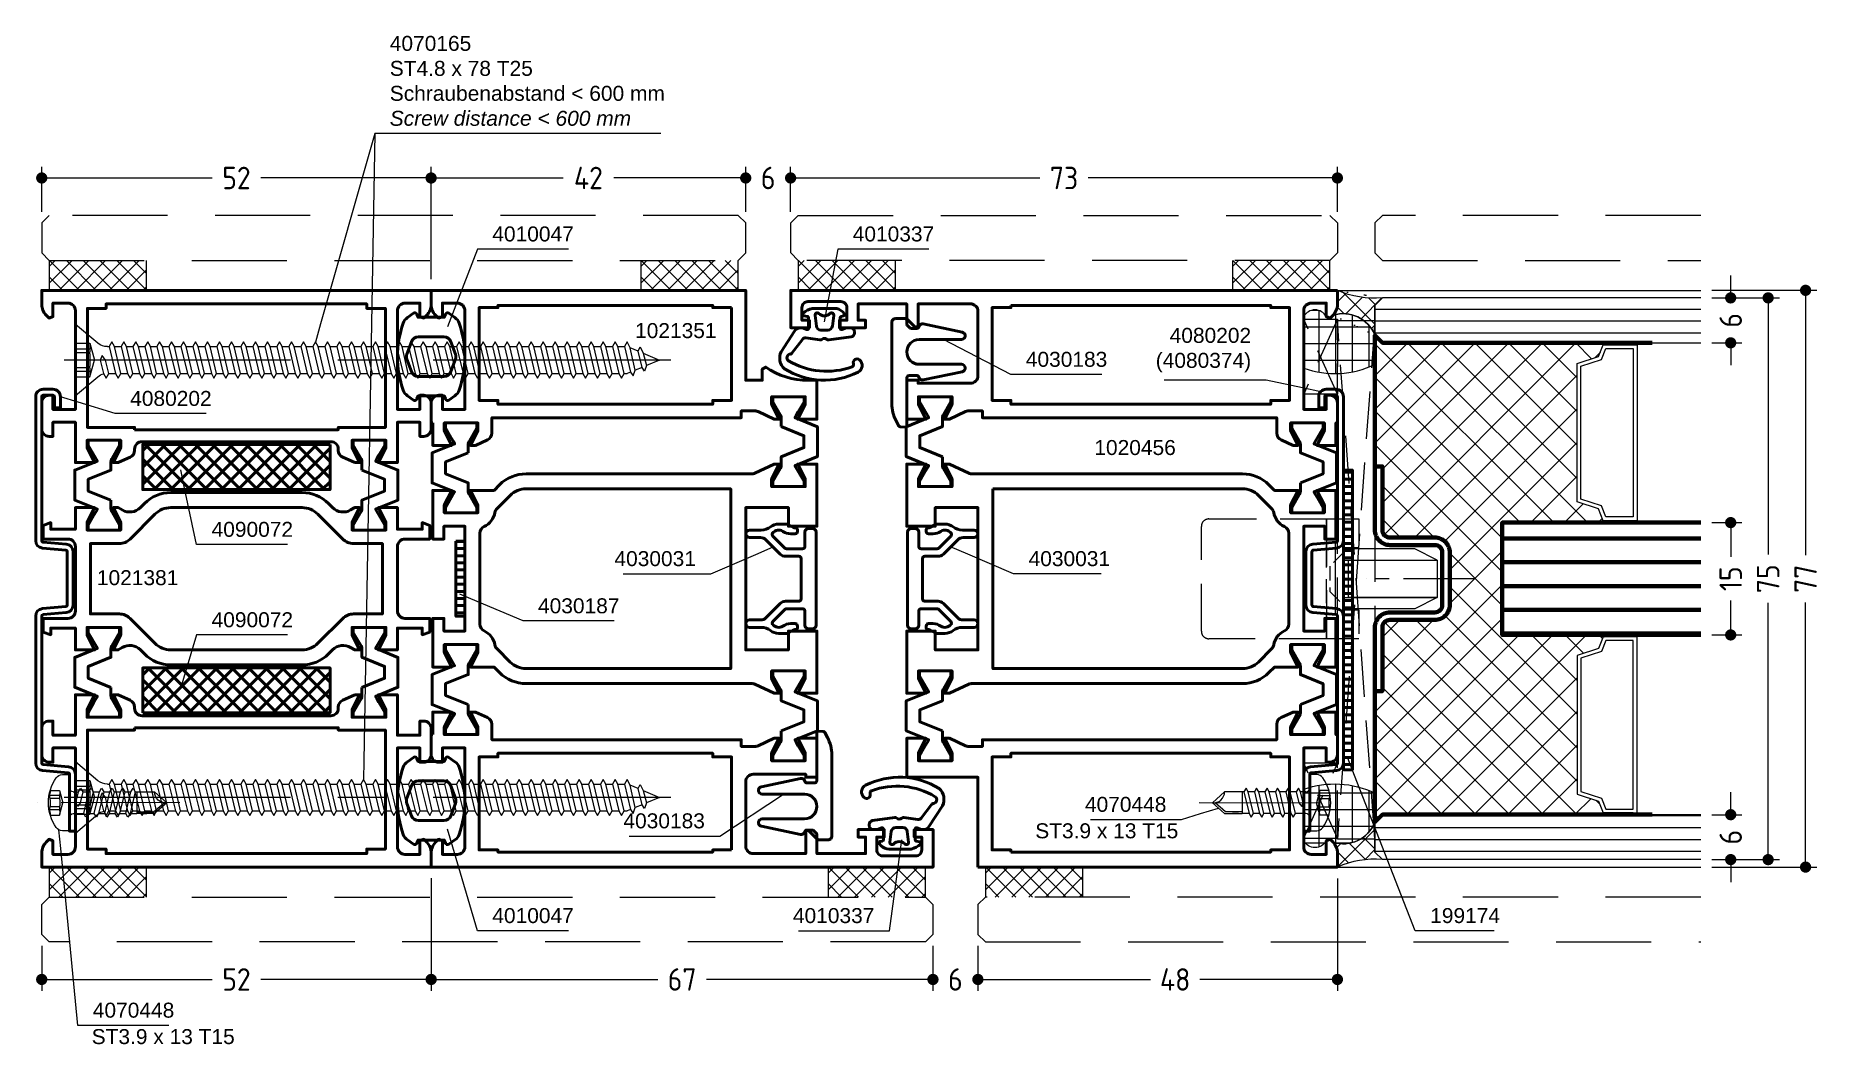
# Model space of a CAD drawing. Header units: millimetres. Extents: x 0 to 238, y 39 to 174.
import ezdxf

# ---------------------------------------------------------------- set-up
doc = ezdxf.new("R2010")
doc.units = ezdxf.units.MM
doc.linetypes.add('CENTER', pattern=[50.8, 31.75, -6.35, 6.35, -6.35])
doc.linetypes.add('HIDDEN', pattern=[9.525, 6.35, -3.175])
for name, color, linetype, lineweight in [('AM_5', 3, 'Continuous', 25), ('AM_C', 50, 'Continuous', 50), ('AM_S', 80, 'Continuous', 50), ('Cent3', 70, 'CENTER', 18), ('CHide3', 70, 'HIDDEN', 18), ('CHide4', 10, 'HIDDEN', 13), ('Cont2', 2, 'Continuous', 25), ('Cont3', 70, 'Continuous', 18), ('Cont4', 10, 'Continuous', 13)]:
    doc.layers.add(name, color=color, linetype=linetype, lineweight=lineweight)
doc.layers.add('WBC-GER-ENG', color=7, linetype='Continuous')
doc.styles.add('HBS_DIMTEXTSTYLE', font='isocp.shx')
doc.styles.add('SWISSL', font='swissl.ttf')
doc.dimstyles.new('Konstruktionsschnitt 1-1$0', dxfattribs={"dimtxt": 3, "dimasz": 1.5, "dimexe": 1.5, "dimexo": 1.5, "dimgap": 1.5, "dimtad": 0, "dimdsep": 46, "dimtxsty": 'HBS_DIMTEXTSTYLE', "dimblk": 'PUNKT', "dimcen": 0, "dimclrd": 3, "dimclre": 3, "dimclrt": 2, "dimadec": 1, "dimazin": 2, "dimtfac": 0.7, "dimtofl": 0, "dimtmove": 0, "dimatfit": 3, "dimfxl": 0, "dimtolj": 1, "dimtzin": 0, "dimarcsym": 0})
pattern_1 = [(225, (232.32603, 587.95486), (0.1767767, -0.1767767), []), (315, (232.32603, 587.95486), (0.1767767, 0.1767767), [])]
pattern_2 = [(135, (-35.1401, -380.9652), (-1.3470384, -1.3470384), []), (225, (-35.1401, -380.9652), (1.3470384, -1.3470384), [])]
pattern_3 = [(180, (-35.1401, -380.9652), (-8e-16, -2.2225), []), (270, (-35.1401, -380.9652), (2.2225, -8e-16), [])]

msp = doc.modelspace()

# ---------------------------------------------------------------- texts
at = {"layer": 'AM_5', "color": 2, "char_height": 2, "attachment_point": 9, "style": 'SWISSL'}
for s, insert in [('1021351', (91.085, 133.125)), ('1020456', (152.404, 117.513)), ('1021381', (19.233, 100.138))]:
    msp.add_mtext(s, dxfattribs=dict(at, insert=insert))

# ---------------------------------------------------------------- blocks, each defined once
blk = doc.blocks.new('WS4070448')
at = {"layer": 'Cent3', "ltscale": 0.5}
blk.add_line((8.05, -14.4), (8.07, 4.66), dxfattribs=at)
at = {"layer": 'CHide4', "ltscale": 0.3}
for p, q in [((7.1, 1.69), (7.1, 3.08)), ((7.51, 1.69), (7.51, 2.97)), ((8.63, 1.69), (8.63, 2.97)), ((9.04, 1.69), (9.04, 3.08))]:
    blk.add_line(p, q, dxfattribs=at)
for points in [[(6.42, 2.92), (6.42, 1.69)], [(9.72, 2.92), (9.72, 1.69)], [(6.42, 1.69), (8.07, 1.25)], [(9.72, 1.69), (8.07, 1.25)]]:
    blk.add_lwpolyline(points, dxfattribs=at)
for centre, radius, start, end in [((6.48, 4.2), 1.28, 267.2848, 298.8872), ((8.07, 5.85), 2.94, 250.6988, 289.3012), ((9.66, 4.2), 1.28, 241.1128, 272.7152), ((6.76, 2.85), 1.21, 253.6643, 286.3357), ((8.07, 11.78), 10.13, 264.4948, 275.5052), ((9.38, 2.85), 1.21, 253.6643, 286.3357)]:
    blk.add_arc(centre, radius, start, end, dxfattribs=at)
at = {"layer": 'Cont4'}
for p, q in [((6.62, -8.64), (6.62, -11)), ((6.62, -8.64), (9.52, -8.64)), ((9.52, -11), (9.52, -8.64)), ((6.62, -11), (8.07, -12.64)), ((8.07, -12.64), (9.52, -11))]:
    blk.add_line(p, q, dxfattribs=at)
blk.add_lwpolyline([(11.39, 2.11, 0.314856), (4.74, 2.11, 0.244912), (4.32, 1.29), (4.32, 0.36), (11.82, 0.36), (11.82, 1.29, 0.244912), (11.39, 2.11, 0.138291)], format="xyb", dxfattribs=at)
for points in [[(6.12, -1.14), (6.62, -1.43), (8.07, -1.08), (8.57, -0.71), (8.07, -0.51), (6.62, -0.85)], [(6.12, -2.54), (6.62, -2.83), (9.52, -2.14), (10.02, -1.85), (9.52, -1.56), (6.62, -2.25)], [(6.12, -3.94), (6.62, -4.23), (9.52, -3.54), (10.02, -3.25), (9.52, -2.96), (6.62, -3.65)], [(6.12, -5.34), (6.62, -5.63), (9.52, -4.94), (10.02, -4.65), (9.52, -4.36), (6.62, -5.05)], [(6.12, -6.74), (6.62, -7.03), (9.52, -6.34), (10.02, -6.05), (9.52, -5.76), (6.62, -6.45)], [(6.12, -8.14), (6.62, -8.43), (9.52, -7.74), (10.02, -7.45), (9.52, -7.16), (6.62, -7.85)]]:
    blk.add_lwpolyline(points, close=True, dxfattribs=at)
for points in [[(6.62, -0.14), (6.62, -0.85)], [(6.62, -1.43), (6.62, -1.85)], [(6.62, -1.43), (6.62, -2.25)], [(6.62, -1.43), (6.62, -2.25)], [(9.52, -0.14), (9.52, -1.56)], [(9.52, -2.14), (9.52, -2.96)], [(6.62, -2.83), (6.62, -3.65)], [(6.62, -4.23), (6.62, -5.05)], [(9.52, -3.54), (9.52, -4.36)], [(6.62, -5.63), (6.62, -6.45)], [(6.62, -7.03), (6.62, -7.85)], [(9.52, -4.94), (9.52, -5.76)], [(9.52, -6.34), (9.52, -7.16)], [(6.62, -8.43), (6.62, -8.64)], [(9.27, -8.64), (9.27, -10.89), (8.1, -12.28)], [(9.52, -7.74), (9.52, -8.64)], [(9.52, -9.14), (9.52, -9.96)], [(6.62, -9.83), (6.62, -10.65)]]:
    blk.add_lwpolyline(points, dxfattribs=at)
for centre, radius, start, end in [((6.12, -0.14), 0.5, 0, 90), ((10.02, -0.14), 0.5, 90, 180), ((6.61, -12.47), 1.47, 353.4244, 89.6688)]:
    blk.add_arc(centre, radius, start, end, dxfattribs=at)
blk = doc.blocks.new('PUNKT')
at = {"color": 0, "linetype": 'Continuous'}
blk.add_line((-0.5, 0), (-1, 0), dxfattribs=at)
at = {"color": 0, "linetype": 'Continuous', "const_width": 0.5}
blk.add_lwpolyline([(-0.25, 0, 1), (0.25, 0, 1)], format="xyb", close=True, dxfattribs=at)
blk = doc.blocks.new('*D21')
at = {"layer": 'AM_5', "color": 3, "lineweight": -2, "transparency": 16777216}
for p, q in [((173.98, 61.02), (173.98, 46.02)), ((125.98, 52.02), (125.98, 46.02)), ((127.48, 47.52), (149.02, 47.52)), ((172.48, 47.52), (155.62, 47.52))]:
    blk.add_line(p, q, dxfattribs=at)
at = {"layer": 'AM_5', "color": 3, "lineweight": -2, "transparency": 16777216, "xscale": 1.5, "yscale": 1.5, "zscale": 1.5, "rotation": 180}
blk.add_blockref('PUNKT', (125.98, 47.52), dxfattribs=at)
at = {"layer": 'AM_5', "color": 3, "lineweight": -2, "transparency": 16777216, "xscale": 1.5, "yscale": 1.5, "zscale": 1.5}
blk.add_blockref('PUNKT', (173.98, 47.52), dxfattribs=at)
at = {"layer": 'AM_5', "color": 2, "transparency": 16777216, "insert": (152.32, 47.52), "char_height": 3, "attachment_point": 5, "style": 'HBS_DIMTEXTSTYLE'}
blk.add_mtext('\\A1;48', dxfattribs=at)
blk = doc.blocks.new('*D22')
at = {"layer": 'AM_5', "color": 3, "lineweight": -2, "transparency": 16777216}
for p, q in [((119.98, 52.02), (119.98, 46.02)), ((125.98, 52.02), (125.98, 46.02)), ((118.48, 47.52), (116.98, 47.52)), ((127.48, 47.52), (128.98, 47.52))]:
    blk.add_line(p, q, dxfattribs=at)
at = {"layer": 'AM_5', "color": 3, "lineweight": -2, "transparency": 16777216, "xscale": 1.5, "yscale": 1.5, "zscale": 1.5}
blk.add_blockref('PUNKT', (119.98, 47.52), dxfattribs=at)
at = {"layer": 'AM_5', "color": 3, "lineweight": -2, "transparency": 16777216, "xscale": 1.5, "yscale": 1.5, "zscale": 1.5, "rotation": 180}
blk.add_blockref('PUNKT', (125.98, 47.52), dxfattribs=at)
at = {"layer": 'AM_5', "color": 2, "transparency": 16777216, "insert": (122.98, 47.52), "char_height": 3, "attachment_point": 5, "style": 'HBS_DIMTEXTSTYLE'}
blk.add_mtext('\\A1;6', dxfattribs=at)
blk = doc.blocks.new('*D23')
at = {"layer": 'AM_5', "color": 3, "lineweight": -2, "transparency": 16777216}
for p, q in [((52.99, 61.02), (52.99, 46.02)), ((119.98, 52.02), (119.98, 46.02)), ((54.49, 47.52), (83.25, 47.52)), ((118.48, 47.52), (89.73, 47.52))]:
    blk.add_line(p, q, dxfattribs=at)
at = {"layer": 'AM_5', "color": 3, "lineweight": -2, "transparency": 16777216, "xscale": 1.5, "yscale": 1.5, "zscale": 1.5, "rotation": 180}
blk.add_blockref('PUNKT', (52.99, 47.52), dxfattribs=at)
at = {"layer": 'AM_5', "color": 3, "lineweight": -2, "transparency": 16777216, "xscale": 1.5, "yscale": 1.5, "zscale": 1.5}
blk.add_blockref('PUNKT', (119.98, 47.52), dxfattribs=at)
at = {"layer": 'AM_5', "color": 2, "transparency": 16777216, "insert": (86.49, 47.52), "char_height": 3, "attachment_point": 5, "style": 'HBS_DIMTEXTSTYLE'}
blk.add_mtext('\\A1;67', dxfattribs=at)
blk = doc.blocks.new('*S338')
at = {"layer": 'AM_5', "color": 3, "linetype": 'Continuous'}
blk.add_line((5.87, 124.59), (3.48, 125.33), dxfattribs=at)
at = {"layer": 'AM_5', "color": 3}
for p, q in [((10.8, 123.07), (5.87, 124.59)), ((22.94, 123.07), (10.8, 123.07))]:
    blk.add_line(p, q, dxfattribs=at)
at = {"layer": 'AM_5', "color": 2, "insert": (12.8, 124.07), "char_height": 2, "attachment_point": 7, "style": 'SWISSL'}
blk.add_mtext('4080202', dxfattribs=at)
blk = doc.blocks.new('*S339')
at = {"layer": 'AM_5', "color": 3}
for p, q in [((114.16, 54.02), (115.82, 66.17)), ((115.82, 66.17), (115.82, 66.17)), ((102.01, 54.02), (114.16, 54.02))]:
    blk.add_line(p, q, dxfattribs=at)
at = {"layer": 'AM_5', "color": 2, "insert": (112.16, 55.02), "char_height": 2, "attachment_point": 9, "style": 'SWISSL'}
blk.add_mtext('4010337', dxfattribs=at)
blk = doc.blocks.new('*S340')
at = {"layer": 'AM_5', "color": 3, "linetype": 'Continuous'}
blk.add_line((123.6, 131.8), (121.38, 132.95), dxfattribs=at)
at = {"layer": 'AM_5', "color": 3}
for p, q in [((130.38, 128.29), (123.6, 131.8)), ((142.51, 128.29), (130.38, 128.29))]:
    blk.add_line(p, q, dxfattribs=at)
at = {"layer": 'AM_5', "color": 2, "insert": (132.38, 129.29), "char_height": 2, "attachment_point": 7, "style": 'SWISSL'}
blk.add_mtext('4030183', dxfattribs=at)
blk = doc.blocks.new('*S341')
at = {"layer": 'AM_5', "color": 3, "linetype": 'Continuous'}
blk.add_line((124.63, 104.29), (122.33, 105.27), dxfattribs=at)
at = {"layer": 'AM_5', "color": 3}
for p, q in [((130.75, 101.68), (124.63, 104.29)), ((142.45, 101.68), (130.75, 101.68))]:
    blk.add_line(p, q, dxfattribs=at)
at = {"layer": 'AM_5', "color": 2, "insert": (132.75, 102.68), "char_height": 2, "attachment_point": 7, "style": 'SWISSL'}
blk.add_mtext('4030031', dxfattribs=at)
blk = doc.blocks.new('*S342')
at = {"layer": 'AM_5', "color": 3}
for p, q in [((107.27, 145.03), (105.92, 137.78)), ((119.42, 145.03), (107.27, 145.03))]:
    blk.add_line(p, q, dxfattribs=at)
at = {"layer": 'AM_5', "color": 3, "linetype": 'Continuous'}
blk.add_line((105.92, 137.78), (105.46, 135.33), dxfattribs=at)
at = {"layer": 'AM_5', "color": 2, "insert": (109.27, 146.03), "char_height": 2, "attachment_point": 7, "style": 'SWISSL'}
blk.add_mtext('4010337', dxfattribs=at)
blk = doc.blocks.new('*S343')
at = {"layer": 'AM_5', "color": 3}
for p, q in [((153.15, 68.87), (155.71, 69.66)), ((141.01, 68.87), (153.15, 68.87))]:
    blk.add_line(p, q, dxfattribs=at)
at = {"layer": 'AM_5', "color": 3, "linetype": 'Continuous'}
blk.add_line((155.71, 69.66), (158.1, 70.4), dxfattribs=at)
at = {"layer": 'AM_5', "color": 2, "insert": (151.15, 69.87), "char_height": 2, "attachment_point": 9, "style": 'SWISSL'}
blk.add_mtext('4070448', dxfattribs=at)
blk = doc.blocks.new('ZAHL links')
at = {"layer": 'AM_5', "color": 2, "style": 'SWISSL'}
blk.add_attdef('XXX', (1.85, -2.5), '', height=1.5, dxfattribs=at)
blk = doc.blocks.new('*S344')
at = {"layer": 'AM_5', "color": 3}
for p, q in [((91.53, 66.67), (100.01, 72.27)), ((100.01, 72.27), (100.01, 72.27)), ((79.4, 66.67), (91.53, 66.67))]:
    blk.add_line(p, q, dxfattribs=at)
at = {"layer": 'AM_5', "color": 2, "insert": (89.53, 67.67), "char_height": 2, "attachment_point": 9, "style": 'SWISSL'}
blk.add_mtext('4030183', dxfattribs=at)
blk = doc.blocks.new('*S345')
at = {"layer": 'AM_5', "color": 3, "linetype": 'Continuous'}
blk.add_line((96.34, 104.28), (98.63, 105.27), dxfattribs=at)
at = {"layer": 'AM_5', "color": 3}
for p, q in [((90.33, 101.68), (96.34, 104.28)), ((78.63, 101.68), (90.33, 101.68))]:
    blk.add_line(p, q, dxfattribs=at)
at = {"layer": 'AM_5', "color": 2, "insert": (88.33, 102.68), "char_height": 2, "attachment_point": 9, "style": 'SWISSL'}
blk.add_mtext('4030031', dxfattribs=at)
blk = doc.blocks.new('ESG 6_V')
at = {"layer": 'Cont3'}
h = blk.add_hatch(dxfattribs=at)
h.set_pattern_fill('LINE', color=256, scale=0.5, angle=90, style=0)
h.set_pattern_definition([(90, (-305.9269, -507.866), (-1.5875, 4e-16), [])])
h.paths.add_polyline_path([(3, 43.5), (3, 1), (2, 0), (-2, 0), (-3, 1), (-3, 43.5)])
blk.add_lwpolyline([(3, 43.5), (3, 1), (2, 0), (-2, 0), (-3, 1), (-3, 43.5)], dxfattribs=at)
blk = doc.blocks.new('AL_ABH_24')
at = {"layer": 'Cont4'}
h = blk.add_hatch(dxfattribs=at)
h.set_pattern_fill('ANSI37', color=256, scale=2, angle=-180, style=0)
h.set_pattern_definition(pattern_1)
h.paths.add_polyline_path([(-12, -4.5), (-11.75, -4.5), (-11.75, -0.5), (-12, -0.5)])
h = blk.add_hatch(dxfattribs=at)
h.set_pattern_fill('ANSI37', color=256, scale=2, angle=-180, style=0)
h.set_pattern_definition(pattern_1)
h.paths.add_polyline_path([(12, -0.5), (11.75, -0.5), (11.75, -4.5), (12, -4.5)])
at = {"layer": 'Cont3'}
for points in [[(11.75, -4.5), (11.75, 0), (-11.75, 0), (-11.75, -4.5), (-10.18, -5.13), (-9.25, -8), (9.25, -8), (10.18, -5.13)], [(11.25, -4.16), (11.25, -0.5), (-11.25, -0.5), (-11.25, -4.16), (-9.78, -4.75), (-8.89, -7.5), (8.89, -7.5), (9.78, -4.75)]]:
    blk.add_lwpolyline(points, close=True, dxfattribs=at)
at = {"layer": 'Cont4'}
for points in [[(-11.75, -0.5), (-11.75, -4.5), (-12, -4.5), (-12, -0.5)], [(11.75, -0.5), (11.75, -4.5), (12, -4.5), (12, -0.5)]]:
    blk.add_lwpolyline(points, close=True, dxfattribs=at)
blk = doc.blocks.new('PL30_Glas_76_SYM_NGFK')
at = {"layer": 'Cont3', "lineweight": 70}
h = blk.add_hatch(dxfattribs=at)
h.set_pattern_fill('LINE', color=256, angle=90, style=0)
h.set_pattern_definition([(90, (-271.427, -507.866), (-3.175, 2e-16), [])])
h.paths.add_polyline_path([(-7.5, 43.5), (-7.5, 17), (7.5, 17), (7.5, 43.5)])
at = {"layer": 'Cont4'}
h = blk.add_hatch(dxfattribs=at)
h.set_pattern_fill('ANSI37', color=256, scale=0.5, style=0)
h.set_pattern_definition([(45, (-338.955, -274.622), (2.245064, -2.245064), []), (315, (-338.955, -274.622), (-2.245064, -2.245064), [])])
h.paths.add_polyline_path([(-31.5, 30.5), (-31.25, 30.5), (-29.68, 29.87), (-28.75, 27), (-10.25, 27), (-9.32, 29.87), (-7.75, 30.5), (-7.5, 30.5), (-7.5, 17), (7.5, 17), (7.5, 30.5), (7.75, 30.5), (9.32, 29.87), (10.25, 27), (28.75, 27), (29.68, 29.87), (31.25, 30.5), (31.5, 30.5), (31.5, 1), (32.5, 0), (15, 0), (15, 1), (6.5, 1, -0.414214), (5.5, 2), (5.5, 8, 0.414214), (3.5, 10), (-3.5, 10, 0.414214), (-5.5, 8), (-5.5, 2, -0.414214), (-6.5, 1), (-15, 1), (-15, 0), (-32.5, 0), (-31.5, 1)])
at = {"layer": 'Cont3', "lineweight": 70}
for points in [[(-7.5, 43.5), (-7.5, 17), (7.5, 17), (7.5, 43.5)], [(-31.5, 37), (-31.5, 1), (-32.5, 0), (-15, 0)], [(15, 0), (32.5, 0), (31.5, 1), (31.5, 37)]]:
    blk.add_lwpolyline(points, dxfattribs=at)
blk.add_lwpolyline([(15, 0), (15, 1), (6.5, 1, -0.414214), (5.5, 2), (5.5, 8, 0.414214), (3.5, 10), (-3.5, 10, 0.414214), (-5.5, 8), (-5.5, 2, -0.414214), (-6.5, 1), (-15, 1), (-15, 0), (-6.5, 0, 0.414214), (-4.5, 2), (-4.5, 8, -0.414214), (-3.5, 9), (3.5, 9, -0.414214), (4.5, 8), (4.5, 2, 0.414214), (6.5, 0)], format="xyb", close=True, dxfattribs=at)
at = {"xscale": -1}
blk.add_blockref('ESG 6_V', (-34.5, 0), dxfattribs=at)
blk.add_blockref('ESG 6_V', (34.5, 0))
at = {"layer": 'Cont3', "lineweight": 70, "xscale": -1}
blk.add_blockref('AL_ABH_24', (-19.5, 35), dxfattribs=at)
at = {"layer": 'Cont3', "lineweight": 70}
blk.add_blockref('AL_ABH_24', (19.5, 35), dxfattribs=at)
blk = doc.blocks.new('PL_VERSCH_F_W1_VERD')
at = {"layer": 'Cent3', "ltscale": 0.3}
blk.add_line((-5, -1.15), (5, -1.15), dxfattribs=at)
blk.add_lwpolyline([(0, 17.5), (0, 2.99), (0, 2.99)], dxfattribs=at)
at = {"layer": 'CHide4', "ltscale": 0.5}
for points in [[(-8, 2), (-4.15, 2), (-4.15, 0), (-8, 0)], [(-8, 0), (8, 0), (8, -2.3), (-8, -2.3)], [(4.15, 2), (8, 2), (8, 0), (4.15, 0)]]:
    blk.add_lwpolyline(points, close=True, dxfattribs=at)
at = {"layer": 'CHide4', "ltscale": 0.3}
blk.add_lwpolyline([(3.55, 0), (-3.55, 0), (-1.7, -1.85), (1.7, -1.85)], close=True, dxfattribs=at)
at = {"layer": 'CHide4'}
blk.add_lwpolyline([(-8, -2.3), (8, -2.3), (8, -18, -0.414214), (7, -19), (-7, -19, -0.414214), (-8, -18)], format="xyb", close=True, dxfattribs=at)
at = {"layer": 'Cont3'}
for points in [[(-4, 0), (-2.5, 0), (-2.5, 12.5), (-4, 9.5)], [(-2.5, 12.5), (2.5, 12.5), (2.5, 0.63), (-2.5, 0.63)], [(4, 0), (2.5, 0), (2.5, 12.5), (4, 9.5)]]:
    blk.add_lwpolyline(points, close=True, dxfattribs=at)
blk = doc.blocks.new('*S346')
at = {"layer": 'AM_5', "color": 3, "linetype": 'Continuous'}
blk.add_line((3.53, 64.99), (3.29, 67.48), dxfattribs=at)
at = {"layer": 'AM_5', "color": 3}
for p, q in [((5.81, 41.39), (3.53, 64.99)), ((17.96, 41.39), (5.81, 41.39))]:
    blk.add_line(p, q, dxfattribs=at)
at = {"layer": 'AM_5', "color": 2, "insert": (7.81, 42.39), "char_height": 2, "attachment_point": 7, "style": 'SWISSL'}
blk.add_mtext('4070448', dxfattribs=at)
blk = doc.blocks.new('*D40')
at = {"layer": 'AM_5', "color": 3, "lineweight": -2, "transparency": 16777216}
for p, q in [((223.99, 139.53), (237.99, 139.53)), ((236.49, 138.03), (236.49, 104.17)), ((236.49, 64.02), (236.49, 97.87)), ((223.99, 62.52), (237.99, 62.52))]:
    blk.add_line(p, q, dxfattribs=at)
at = {"layer": 'AM_5', "color": 3, "lineweight": -2, "transparency": 16777216, "xscale": 1.5, "yscale": 1.5, "zscale": 1.5}
for p, rotation in [((236.49, 139.53), 90), ((236.49, 62.52), 270)]:
    blk.add_blockref('PUNKT', p, dxfattribs=dict(at, rotation=rotation))
at = {"layer": 'AM_5', "color": 2, "transparency": 16777216, "insert": (236.49, 101.02), "char_height": 3, "attachment_point": 5, "rotation": 90, "style": 'HBS_DIMTEXTSTYLE'}
blk.add_mtext('\\A1;77', dxfattribs=at)
blk = doc.blocks.new('*D41')
at = {"layer": 'AM_5', "color": 3, "lineweight": -2, "transparency": 16777216}
for p, q in [((52.98, 141.03), (52.98, 156.03)), ((94.98, 150.03), (94.98, 156.03)), ((54.48, 154.53), (70.59, 154.53)), ((93.48, 154.53), (77.37, 154.53))]:
    blk.add_line(p, q, dxfattribs=at)
at = {"layer": 'AM_5', "color": 3, "lineweight": -2, "transparency": 16777216, "xscale": 1.5, "yscale": 1.5, "zscale": 1.5, "rotation": 180}
blk.add_blockref('PUNKT', (52.98, 154.53), dxfattribs=at)
at = {"layer": 'AM_5', "color": 3, "lineweight": -2, "transparency": 16777216, "xscale": 1.5, "yscale": 1.5, "zscale": 1.5}
blk.add_blockref('PUNKT', (94.98, 154.53), dxfattribs=at)
at = {"layer": 'AM_5', "color": 2, "transparency": 16777216, "insert": (73.98, 154.53), "char_height": 3, "attachment_point": 5, "style": 'HBS_DIMTEXTSTYLE'}
blk.add_mtext('\\A1;42', dxfattribs=at)
blk = doc.blocks.new('*D42')
at = {"layer": 'AM_5', "color": 3, "lineweight": -2, "transparency": 16777216}
for p, q in [((94.98, 150.03), (94.98, 156.03)), ((100.98, 150.03), (100.98, 156.03)), ((93.48, 154.53), (91.98, 154.53)), ((102.48, 154.53), (103.98, 154.53))]:
    blk.add_line(p, q, dxfattribs=at)
at = {"layer": 'AM_5', "color": 3, "lineweight": -2, "transparency": 16777216, "xscale": 1.5, "yscale": 1.5, "zscale": 1.5}
blk.add_blockref('PUNKT', (94.98, 154.53), dxfattribs=at)
at = {"layer": 'AM_5', "color": 3, "lineweight": -2, "transparency": 16777216, "xscale": 1.5, "yscale": 1.5, "zscale": 1.5, "rotation": 180}
blk.add_blockref('PUNKT', (100.98, 154.53), dxfattribs=at)
at = {"layer": 'AM_5', "color": 2, "transparency": 16777216, "insert": (97.98, 154.53), "char_height": 3, "attachment_point": 5, "style": 'HBS_DIMTEXTSTYLE'}
blk.add_mtext('\\A1;6', dxfattribs=at)
blk = doc.blocks.new('*D43')
at = {"layer": 'AM_5', "color": 3, "lineweight": -2, "transparency": 16777216}
for p, q in [((100.98, 150.03), (100.98, 156.03)), ((173.98, 150.03), (173.98, 156.03)), ((102.48, 154.53), (134.27, 154.53)), ((172.48, 154.53), (140.7, 154.53))]:
    blk.add_line(p, q, dxfattribs=at)
at = {"layer": 'AM_5', "color": 3, "lineweight": -2, "transparency": 16777216, "xscale": 1.5, "yscale": 1.5, "zscale": 1.5, "rotation": 180}
blk.add_blockref('PUNKT', (100.98, 154.53), dxfattribs=at)
at = {"layer": 'AM_5', "color": 3, "lineweight": -2, "transparency": 16777216, "xscale": 1.5, "yscale": 1.5, "zscale": 1.5}
blk.add_blockref('PUNKT', (173.98, 154.53), dxfattribs=at)
at = {"layer": 'AM_5', "color": 2, "transparency": 16777216, "insert": (137.48, 154.53), "char_height": 3, "attachment_point": 5, "style": 'HBS_DIMTEXTSTYLE'}
blk.add_mtext('\\A1;73', dxfattribs=at)
blk = doc.blocks.new('*S347')
at = {"layer": 'AM_5', "color": 3}
for p, q in [((150.87, 127.58), (164.46, 127.58)), ((164.46, 127.58), (169.33, 126.55))]:
    blk.add_line(p, q, dxfattribs=at)
at = {"layer": 'AM_5', "color": 3, "linetype": 'Continuous'}
blk.add_line((169.33, 126.55), (171.78, 126.03), dxfattribs=at)
at = {"layer": 'AM_5', "color": 2, "insert": (162.46, 128.58), "char_height": 2, "attachment_point": 9, "style": 'SWISSL'}
blk.add_mtext('4080202\\P(4080374)', dxfattribs=at)
blk = doc.blocks.new('*S348')
at = {"layer": 'AM_5', "color": 3, "linetype": 'Continuous'}
blk.add_line((176.28, 74.74), (175.37, 77.07), dxfattribs=at)
at = {"layer": 'AM_5', "color": 3}
for p, q in [((184.37, 54.02), (176.28, 74.74)), ((194.89, 54.02), (184.37, 54.02))]:
    blk.add_line(p, q, dxfattribs=at)
at = {"layer": 'AM_5', "color": 2, "insert": (186.37, 55.02), "char_height": 2, "attachment_point": 7, "style": 'SWISSL'}
blk.add_mtext('199174', dxfattribs=at)
blk = doc.blocks.new('*D44')
at = {"layer": 'AM_5', "color": 3, "lineweight": -2, "transparency": 16777216}
for p, q in [((226.49, 71.02), (226.49, 72.52)), ((223.99, 69.52), (227.99, 69.52)), ((223.99, 63.52), (227.99, 63.52)), ((226.49, 62.02), (226.49, 60.52))]:
    blk.add_line(p, q, dxfattribs=at)
at = {"layer": 'AM_5', "color": 3, "lineweight": -2, "transparency": 16777216, "xscale": 1.5, "yscale": 1.5, "zscale": 1.5}
for p, rotation in [((226.49, 69.52), 270), ((226.49, 63.52), 90)]:
    blk.add_blockref('PUNKT', p, dxfattribs=dict(at, rotation=rotation))
at = {"layer": 'AM_5', "color": 2, "transparency": 16777216, "insert": (226.49, 66.52), "char_height": 3, "attachment_point": 5, "rotation": 90, "style": 'HBS_DIMTEXTSTYLE'}
blk.add_mtext('\\A1;6', dxfattribs=at)
blk = doc.blocks.new('*D45')
at = {"layer": 'AM_5', "color": 3, "lineweight": -2, "transparency": 16777216}
for p, q in [((223.99, 108.52), (227.99, 108.52)), ((226.49, 107.02), (226.49, 103.94)), ((226.49, 95.02), (226.49, 98.11)), ((223.99, 93.52), (227.99, 93.52))]:
    blk.add_line(p, q, dxfattribs=at)
at = {"layer": 'AM_5', "color": 3, "lineweight": -2, "transparency": 16777216, "xscale": 1.5, "yscale": 1.5, "zscale": 1.5}
for p, rotation in [((226.49, 108.52), 90), ((226.49, 93.52), 270)]:
    blk.add_blockref('PUNKT', p, dxfattribs=dict(at, rotation=rotation))
at = {"layer": 'AM_5', "color": 2, "transparency": 16777216, "insert": (226.49, 101.02), "char_height": 3, "attachment_point": 5, "rotation": 90, "style": 'HBS_DIMTEXTSTYLE'}
blk.add_mtext('\\A1;15', dxfattribs=at)
blk = doc.blocks.new('*D46')
at = {"layer": 'AM_5', "color": 3, "lineweight": -2, "transparency": 16777216}
for p, q in [((226.49, 140.02), (226.49, 141.52)), ((223.99, 138.52), (227.99, 138.52)), ((223.99, 132.52), (227.99, 132.52)), ((226.49, 131.02), (226.49, 129.52))]:
    blk.add_line(p, q, dxfattribs=at)
at = {"layer": 'AM_5', "color": 3, "lineweight": -2, "transparency": 16777216, "xscale": 1.5, "yscale": 1.5, "zscale": 1.5}
for p, rotation in [((226.49, 138.52), 270), ((226.49, 132.52), 90)]:
    blk.add_blockref('PUNKT', p, dxfattribs=dict(at, rotation=rotation))
at = {"layer": 'AM_5', "color": 2, "transparency": 16777216, "insert": (226.49, 135.52), "char_height": 3, "attachment_point": 5, "rotation": 90, "style": 'HBS_DIMTEXTSTYLE'}
blk.add_mtext('\\A1;6', dxfattribs=at)
blk = doc.blocks.new('ws4070165')
at = {"layer": 'Cent3'}
blk.add_line((0, -79.5), (0, 1.5), dxfattribs=at)
at = {"layer": 'CHide4', "ltscale": 0.5}
for points in [[(-2.25, 0), (-2.25, -1.93)], [(-1, 0), (-1, -1.93)], [(1, 0), (1, -1.93)], [(2.25, 0), (2.25, -1.93)], [(-2.25, -1.93), (0, -2.53)], [(-1.5, -0.06), (-1.5, -1.99)], [(2.25, -1.93), (0, -2.53)], [(1.5, -0.06), (1.5, -1.99)]]:
    blk.add_lwpolyline(points, dxfattribs=at)
for centre, radius, start, end in [((-1.62, 3.32), 3.38, 259.3357, 280.6643), ((0, 3.36), 3.5, 253.4149, 286.5851), ((-1.62, 1.39), 3.38, 259.3357, 280.6643), ((0, 6.17), 8.16, 262.9585, 277.0415), ((1.63, 3.32), 3.38, 259.3357, 280.6643), ((1.63, 1.39), 3.38, 259.3357, 280.6643)]:
    blk.add_arc(centre, radius, start, end, dxfattribs=at)
at = {"layer": 'Cont4'}
for p, q in [((-1.79, -73.25), (-1.79, -73.68)), ((-1.61, -74.11), (-1.79, -73.68)), ((1.79, -72.41), (1.79, -73.29)), ((-0.98, -75.65), (-1.35, -74.75)), ((1.18, -75.15), (1.64, -74.05))]:
    blk.add_line(p, q, dxfattribs=at)
blk.add_lwpolyline([(1.79, -4.29, -0.186611), (2.23, -3), (4.75, 0), (-4.75, 0), (-2.23, -3, -0.116452), (-1.84, -3.78)], format="xyb", dxfattribs=at)
for points in [[(0, -3.32), (-1.79, -3.75), (-2.4, -4.1), (-1.79, -4.45), (0, -4.03), (0.61, -3.57), (0, -3.32)], [(-1.79, -4.45), (-1.79, -5.35)], [(-1.79, -4.45), (-1.79, -5.35)], [(1.79, -4.29), (1.79, -4.49)], [(-1.79, -6.05), (-1.79, -6.95)], [(1.79, -5.21), (1.79, -6.09)], [(1.79, -6.81), (1.79, -7.69)], [(-1.79, -7.65), (-1.79, -8.55)], [(-1.79, -9.25), (-1.79, -10.15)], [(1.79, -8.41), (1.79, -9.29)], [(-1.79, -10.85), (-1.79, -11.75)], [(1.79, -10.01), (1.79, -10.89)], [(1.79, -11.61), (1.79, -12.49)], [(-1.79, -12.45), (-1.79, -13.35)], [(-1.79, -14.05), (-1.79, -14.95)], [(1.79, -13.21), (1.79, -14.09)], [(-1.79, -15.65), (-1.79, -16.55)], [(1.79, -14.81), (1.79, -15.69)], [(1.79, -16.41), (1.79, -17.29)], [(-1.79, -17.25), (-1.79, -18.15)], [(-1.79, -18.85), (-1.79, -19.75)], [(1.79, -18.01), (1.79, -18.89)], [(-1.79, -20.45), (-1.79, -21.35)], [(1.79, -19.61), (1.79, -20.49)], [(1.79, -21.21), (1.79, -22.09)], [(-1.79, -22.05), (-1.79, -22.95)], [(-1.79, -23.65), (-1.79, -24.55)], [(1.79, -22.81), (1.79, -23.69)], [(-1.79, -25.25), (-1.79, -26.15)], [(1.79, -24.41), (1.79, -25.29)], [(1.79, -26.01), (1.79, -26.89)], [(-1.79, -26.85), (-1.79, -27.75)], [(-1.79, -28.45), (-1.79, -29.35)], [(1.79, -27.61), (1.79, -28.49)], [(-1.79, -30.05), (-1.79, -30.95)], [(1.79, -29.21), (1.79, -30.09)], [(1.79, -30.81), (1.79, -31.69)], [(-1.79, -31.65), (-1.79, -32.55)], [(-1.79, -33.25), (-1.79, -34.15)], [(1.79, -32.41), (1.79, -33.29)], [(-1.79, -34.85), (-1.79, -35.75)], [(1.79, -34.01), (1.79, -34.89)], [(1.79, -35.61), (1.79, -36.49)], [(-1.79, -36.45), (-1.79, -37.35)], [(-1.79, -38.05), (-1.79, -38.95)], [(1.79, -37.21), (1.79, -38.09)], [(-1.79, -39.65), (-1.79, -40.55)], [(1.79, -38.81), (1.79, -39.69)], [(1.79, -40.41), (1.79, -41.29)], [(-1.79, -41.25), (-1.79, -42.15)], [(-1.79, -42.85), (-1.79, -43.75)], [(1.79, -42.01), (1.79, -42.89)], [(-1.79, -44.45), (-1.79, -45.35)], [(1.79, -43.61), (1.79, -44.49)], [(1.79, -45.21), (1.79, -46.09)], [(-1.79, -46.05), (-1.79, -46.95)], [(-1.79, -47.65), (-1.79, -48.55)], [(1.79, -46.81), (1.79, -47.69)], [(-1.79, -49.25), (-1.79, -50.15)], [(1.79, -48.41), (1.79, -49.29)], [(1.79, -50.01), (1.79, -50.89)], [(-1.79, -50.85), (-1.79, -51.75)], [(1.79, -51.61), (1.79, -52.49)], [(-1.79, -52.45), (-1.79, -53.35)], [(-1.79, -54.05), (-1.79, -54.95)], [(1.79, -53.21), (1.79, -54.09)], [(-1.79, -55.65), (-1.79, -56.55)], [(1.79, -54.81), (1.79, -55.69)], [(1.79, -56.41), (1.79, -57.29)], [(-1.79, -57.25), (-1.79, -58.15)], [(-1.79, -58.85), (-1.79, -59.75)], [(1.79, -58.01), (1.79, -58.89)], [(-1.79, -60.45), (-1.79, -61.35)], [(1.79, -59.61), (1.79, -60.49)], [(1.79, -61.21), (1.79, -62.09)], [(-1.79, -62.05), (-1.79, -62.95)], [(-1.79, -63.65), (-1.79, -64.55)], [(1.79, -62.81), (1.79, -63.69)], [(-1.79, -65.25), (-1.79, -66.15)], [(1.79, -64.41), (1.79, -65.29)], [(1.79, -66.01), (1.79, -66.89)], [(-1.79, -66.85), (-1.79, -67.75)], [(-1.79, -68.45), (-1.79, -69.35)], [(1.79, -67.61), (1.79, -68.49)], [(-1.79, -70.05), (-1.79, -70.95)], [(1.79, -69.21), (1.79, -70.09)], [(1.79, -70.81), (1.79, -71.69)], [(-1.79, -71.65), (-1.79, -72.55)], [(0.92, -75.79), (0, -78), (-0.73, -76.25)]]:
    blk.add_lwpolyline(points, dxfattribs=at)
for points in [[(1.79, -5.21), (2.41, -4.85), (1.79, -4.49), (-1.79, -5.35), (-2.4, -5.7), (-1.79, -6.05)], [(1.79, -6.81), (2.41, -6.45), (1.79, -6.09), (-1.79, -6.95), (-2.4, -7.3), (-1.79, -7.65)], [(1.79, -8.41), (2.41, -8.05), (1.79, -7.69), (-1.79, -8.55), (-2.4, -8.9), (-1.79, -9.25)], [(1.79, -10.01), (2.41, -9.65), (1.79, -9.29), (-1.79, -10.15), (-2.4, -10.5), (-1.79, -10.85)], [(1.79, -11.61), (2.41, -11.25), (1.79, -10.89), (-1.79, -11.75), (-2.4, -12.1), (-1.79, -12.45)], [(1.79, -13.21), (2.41, -12.85), (1.79, -12.49), (-1.79, -13.35), (-2.4, -13.7), (-1.79, -14.05)], [(1.79, -14.81), (2.41, -14.45), (1.79, -14.09), (-1.79, -14.95), (-2.4, -15.3), (-1.79, -15.65)], [(1.79, -16.41), (2.41, -16.05), (1.79, -15.69), (-1.79, -16.55), (-2.4, -16.9), (-1.79, -17.25)], [(1.79, -18.01), (2.41, -17.65), (1.79, -17.29), (-1.79, -18.15), (-2.4, -18.5), (-1.79, -18.85)], [(1.79, -19.61), (2.41, -19.25), (1.79, -18.89), (-1.79, -19.75), (-2.4, -20.1), (-1.79, -20.45)], [(1.79, -21.21), (2.41, -20.85), (1.79, -20.49), (-1.79, -21.35), (-2.4, -21.7), (-1.79, -22.05)], [(1.79, -22.81), (2.41, -22.45), (1.79, -22.09), (-1.79, -22.95), (-2.4, -23.3), (-1.79, -23.65)], [(1.79, -24.41), (2.41, -24.05), (1.79, -23.69), (-1.79, -24.55), (-2.4, -24.9), (-1.79, -25.25)], [(1.79, -26.01), (2.41, -25.65), (1.79, -25.29), (-1.79, -26.15), (-2.4, -26.5), (-1.79, -26.85)], [(1.79, -27.61), (2.41, -27.25), (1.79, -26.89), (-1.79, -27.75), (-2.4, -28.1), (-1.79, -28.45)], [(1.79, -29.21), (2.41, -28.85), (1.79, -28.49), (-1.79, -29.35), (-2.4, -29.7), (-1.79, -30.05)], [(1.79, -30.81), (2.41, -30.45), (1.79, -30.09), (-1.79, -30.95), (-2.4, -31.3), (-1.79, -31.65)], [(1.79, -32.41), (2.41, -32.05), (1.79, -31.69), (-1.79, -32.55), (-2.4, -32.9), (-1.79, -33.25)], [(1.79, -34.01), (2.41, -33.65), (1.79, -33.29), (-1.79, -34.15), (-2.4, -34.5), (-1.79, -34.85)], [(1.79, -35.61), (2.41, -35.25), (1.79, -34.89), (-1.79, -35.75), (-2.4, -36.1), (-1.79, -36.45)], [(1.79, -37.21), (2.41, -36.85), (1.79, -36.49), (-1.79, -37.35), (-2.4, -37.7), (-1.79, -38.05)], [(1.79, -38.81), (2.41, -38.45), (1.79, -38.09), (-1.79, -38.95), (-2.4, -39.3), (-1.79, -39.65)], [(1.79, -40.41), (2.41, -40.05), (1.79, -39.69), (-1.79, -40.55), (-2.4, -40.9), (-1.79, -41.25)], [(1.79, -42.01), (2.41, -41.65), (1.79, -41.29), (-1.79, -42.15), (-2.4, -42.5), (-1.79, -42.85)], [(1.79, -43.61), (2.41, -43.25), (1.79, -42.89), (-1.79, -43.75), (-2.4, -44.1), (-1.79, -44.45)], [(1.79, -45.21), (2.41, -44.85), (1.79, -44.49), (-1.79, -45.35), (-2.4, -45.7), (-1.79, -46.05)], [(1.79, -46.81), (2.41, -46.45), (1.79, -46.09), (-1.79, -46.95), (-2.4, -47.3), (-1.79, -47.65)], [(1.79, -48.41), (2.41, -48.05), (1.79, -47.69), (-1.79, -48.55), (-2.4, -48.9), (-1.79, -49.25)], [(1.79, -50.01), (2.41, -49.65), (1.79, -49.29), (-1.79, -50.15), (-2.4, -50.5), (-1.79, -50.85)], [(1.79, -51.61), (2.41, -51.25), (1.79, -50.89), (-1.79, -51.75), (-2.4, -52.1), (-1.79, -52.45)], [(1.79, -53.21), (2.41, -52.85), (1.79, -52.49), (-1.79, -53.35), (-2.4, -53.7), (-1.79, -54.05)], [(1.79, -54.81), (2.41, -54.45), (1.79, -54.09), (-1.79, -54.95), (-2.4, -55.3), (-1.79, -55.65)], [(1.79, -56.41), (2.41, -56.05), (1.79, -55.69), (-1.79, -56.55), (-2.4, -56.9), (-1.79, -57.25)], [(1.79, -58.01), (2.41, -57.65), (1.79, -57.29), (-1.79, -58.15), (-2.4, -58.5), (-1.79, -58.85)], [(1.79, -59.61), (2.41, -59.25), (1.79, -58.89), (-1.79, -59.75), (-2.4, -60.1), (-1.79, -60.45)], [(1.79, -61.21), (2.41, -60.85), (1.79, -60.49), (-1.79, -61.35), (-2.4, -61.7), (-1.79, -62.05)], [(1.79, -62.81), (2.41, -62.45), (1.79, -62.09), (-1.79, -62.95), (-2.4, -63.3), (-1.79, -63.65)], [(1.79, -64.41), (2.41, -64.05), (1.79, -63.69), (-1.79, -64.55), (-2.4, -64.9), (-1.79, -65.25)], [(1.79, -66.01), (2.41, -65.65), (1.79, -65.29), (-1.79, -66.15), (-2.4, -66.5), (-1.79, -66.85)], [(1.79, -67.61), (2.41, -67.25), (1.79, -66.89), (-1.79, -67.75), (-2.4, -68.1), (-1.79, -68.45)], [(1.79, -69.21), (2.41, -68.85), (1.79, -68.49), (-1.79, -69.35), (-2.4, -69.7), (-1.79, -70.05)], [(1.79, -70.81), (2.41, -70.45), (1.79, -70.09), (-1.79, -70.95), (-2.4, -71.3), (-1.79, -71.65)], [(1.79, -72.41), (2.41, -72.05), (1.79, -71.69), (-1.79, -72.55), (-2.4, -72.9), (-1.79, -73.25)], [(1.64, -74.05), (2.41, -73.65), (1.79, -73.29), (-1.61, -74.11), (-2.13, -74.45), (-1.35, -74.75)], [(1.18, -75.15), (1.74, -75.39), (0.92, -75.79), (-0.73, -76.25), (-1.5, -75.97), (-0.98, -75.65)]]:
    blk.add_lwpolyline(points, close=True, dxfattribs=at)
blk = doc.blocks.new('*D52')
at = {"layer": 'AM_5', "color": 3, "lineweight": -2, "transparency": 16777216}
for p, q in [((0.99, 150.03), (0.99, 156.03)), ((52.98, 141.03), (52.98, 156.03)), ((2.49, 154.53), (23.75, 154.53)), ((51.48, 154.53), (30.23, 154.53))]:
    blk.add_line(p, q, dxfattribs=at)
at = {"layer": 'AM_5', "color": 3, "lineweight": -2, "transparency": 16777216, "xscale": 1.5, "yscale": 1.5, "zscale": 1.5, "rotation": 180}
blk.add_blockref('PUNKT', (0.99, 154.53), dxfattribs=at)
at = {"layer": 'AM_5', "color": 3, "lineweight": -2, "transparency": 16777216, "xscale": 1.5, "yscale": 1.5, "zscale": 1.5}
blk.add_blockref('PUNKT', (52.98, 154.53), dxfattribs=at)
at = {"layer": 'AM_5', "color": 2, "transparency": 16777216, "insert": (26.99, 154.53), "char_height": 3, "attachment_point": 5, "style": 'HBS_DIMTEXTSTYLE'}
blk.add_mtext('\\A1;52', dxfattribs=at)
blk = doc.blocks.new('*D53')
at = {"layer": 'AM_5', "color": 3, "lineweight": -2, "transparency": 16777216}
for p, q in [((52.98, 61.03), (52.98, 46.02)), ((0.99, 52.02), (0.99, 46.02)), ((2.49, 47.52), (23.75, 47.52)), ((51.48, 47.52), (30.23, 47.52))]:
    blk.add_line(p, q, dxfattribs=at)
at = {"layer": 'AM_5', "color": 3, "lineweight": -2, "transparency": 16777216, "xscale": 1.5, "yscale": 1.5, "zscale": 1.5, "rotation": 180}
blk.add_blockref('PUNKT', (0.99, 47.52), dxfattribs=at)
at = {"layer": 'AM_5', "color": 3, "lineweight": -2, "transparency": 16777216, "xscale": 1.5, "yscale": 1.5, "zscale": 1.5}
blk.add_blockref('PUNKT', (52.98, 47.52), dxfattribs=at)
at = {"layer": 'AM_5', "color": 2, "transparency": 16777216, "insert": (26.99, 47.52), "char_height": 3, "attachment_point": 5, "style": 'HBS_DIMTEXTSTYLE'}
blk.add_mtext('\\A1;52', dxfattribs=at)
blk = doc.blocks.new('*S349')
at = {"layer": 'AM_5', "color": 3, "linetype": 'Continuous'}
blk.add_line((20.07, 113.13), (19.55, 115.58), dxfattribs=at)
at = {"layer": 'AM_5', "color": 3}
for p, q in [((21.67, 105.59), (20.07, 113.13)), ((33.8, 105.59), (21.67, 105.59))]:
    blk.add_line(p, q, dxfattribs=at)
at = {"layer": 'AM_5', "color": 2, "insert": (23.67, 106.59), "char_height": 2, "attachment_point": 7, "style": 'SWISSL'}
blk.add_mtext('4090072', dxfattribs=at)
blk = doc.blocks.new('*S350')
at = {"layer": 'AM_5', "color": 3}
for p, q in [((21.67, 93.52), (20.27, 88.89)), ((33.8, 93.52), (21.67, 93.52))]:
    blk.add_line(p, q, dxfattribs=at)
at = {"layer": 'AM_5', "color": 3, "linetype": 'Continuous'}
blk.add_line((20.27, 88.89), (19.55, 86.49), dxfattribs=at)
at = {"layer": 'AM_5', "color": 2, "insert": (23.67, 94.52), "char_height": 2, "attachment_point": 7, "style": 'SWISSL'}
blk.add_mtext('4090072', dxfattribs=at)
blk = doc.blocks.new('*S351')
at = {"layer": 'AM_5', "color": 3, "linetype": 'Continuous'}
blk.add_line((59.13, 97.99), (56.83, 98.97), dxfattribs=at)
at = {"layer": 'AM_5', "color": 3}
for p, q in [((65.25, 95.38), (59.13, 97.99)), ((77.4, 95.38), (65.25, 95.38))]:
    blk.add_line(p, q, dxfattribs=at)
at = {"layer": 'AM_5', "color": 2, "insert": (67.25, 96.38), "char_height": 2, "attachment_point": 7, "style": 'SWISSL'}
blk.add_mtext('4030187', dxfattribs=at)
blk = doc.blocks.new('*S352')
at = {"layer": 'AM_5', "color": 3, "linetype": 'Continuous'}
blk.add_line((55.86, 65.2), (55.15, 67.6), dxfattribs=at)
at = {"layer": 'AM_5', "color": 3}
for p, q in [((59.15, 54.02), (55.86, 65.2)), ((71.3, 54.02), (59.15, 54.02))]:
    blk.add_line(p, q, dxfattribs=at)
at = {"layer": 'AM_5', "color": 2, "insert": (61.15, 55.02), "char_height": 2, "attachment_point": 7, "style": 'SWISSL'}
blk.add_mtext('4010047', dxfattribs=at)
blk = doc.blocks.new('*S353')
at = {"layer": 'AM_5', "color": 3}
for p, q in [((59.15, 145.03), (56.05, 136.97)), ((71.3, 145.03), (59.15, 145.03))]:
    blk.add_line(p, q, dxfattribs=at)
at = {"layer": 'AM_5', "color": 3, "linetype": 'Continuous'}
blk.add_line((56.05, 136.97), (55.15, 134.64), dxfattribs=at)
at = {"layer": 'AM_5', "color": 2, "insert": (61.15, 146.03), "char_height": 2, "attachment_point": 7, "style": 'SWISSL'}
blk.add_mtext('4010047', dxfattribs=at)
blk = doc.blocks.new('*S354')
at = {"layer": 'WBC-GER-ENG', "color": 3}
for p, q in [((45.46, 160.47), (38.22, 135.04)), ((45.46, 160.47), (43.98, 76.73)), ((83.64, 160.47), (45.46, 160.47))]:
    blk.add_line(p, q, dxfattribs=at)
at = {"layer": 'WBC-GER-ENG', "color": 3, "linetype": 'Continuous'}
for p, q in [((38.22, 135.04), (37.54, 132.63)), ((43.98, 76.73), (43.94, 74.23))]:
    blk.add_line(p, q, dxfattribs=at)
at = {"layer": 'WBC-GER-ENG', "color": 2, "insert": (47.46, 161.47), "char_height": 2, "attachment_point": 7, "style": 'SWISSL'}
blk.add_mtext('4070165\\PST4.8 x 78 T25\\PSchraubenabstand < 600 mm\\P\\fSwis721 Lt BT|b0|i1|c0|p34;Screw distance < 600 mm', dxfattribs=at)
blk = doc.blocks.new('*D85')
at = {"layer": 'AM_5', "color": 3, "lineweight": -2, "transparency": 16777216}
for p, q in [((223.99, 138.52), (232.99, 138.52)), ((231.49, 137.02), (231.49, 104.24)), ((231.49, 65.02), (231.49, 97.81)), ((223.99, 63.52), (232.99, 63.52))]:
    blk.add_line(p, q, dxfattribs=at)
at = {"layer": 'AM_5', "color": 3, "lineweight": -2, "transparency": 16777216, "xscale": 1.5, "yscale": 1.5, "zscale": 1.5}
for p, rotation in [((231.49, 138.52), 90), ((231.49, 63.52), 270)]:
    blk.add_blockref('PUNKT', p, dxfattribs=dict(at, rotation=rotation))
at = {"layer": 'AM_5', "color": 2, "transparency": 16777216, "insert": (231.49, 101.02), "char_height": 3, "attachment_point": 5, "rotation": 90, "style": 'HBS_DIMTEXTSTYLE'}
blk.add_mtext('\\A1;75', dxfattribs=at)
blk = doc.blocks.new('WI1020456')
for points in [[(-77, 25), (-65, 25), (-65, 15.5), (-59.8, 15.5), (-59.8, 18.05), (-61.8, 17.05), (-62.8, 17.05), (-62.8, 21.55), (-61.8, 21.55), (-59.8, 20.55), (-59.8, 21.2), (-60.81, 23.36, -0.109518), (-60.9, 23.78), (-60.9, 25.6), (-60, 25.6), (-60, 64.9), (-57.94, 64.9, 0.294108), (-57.03, 65.49), (-56.3, 67.1), (-56.3, 67.75), (-58.3, 66.75), (-59.3, 66.75), (-59.3, 71.25), (-58.3, 71.25), (-56.3, 70.25), (-56.3, 72.8), (-59.3, 72.8), (-59.3, 73), (-62, 73, 0.414214), (-63, 72), (-63, 71.5), (-61.1, 71.5), (-61.1, 68.5), (-74.3, 68.5, -0.414214), (-75.3, 69.5), (-75.3, 71.5), (-73.5, 71.5), (-73.29, 72.01), (-73.69, 72.41, 0.198912), (-75.11, 73), (-77, 73)], [(-55.31, 68.05), (-56.43, 68.05, 0.131652), (-56.83, 67.94), (-58.64, 66.9), (-59.3, 66.9), (-59.3, 71.1), (-58.64, 71.1), (-57.3, 70.33), (-56.81, 70.04), (-56.51, 69.87), (-55.3, 72.88), (-51.3, 72.88), (-50.09, 69.87), (-47.96, 71.1), (-47.3, 71.1), (-47.3, 66.9), (-47.96, 66.9), (-49.77, 67.94, 0.131652), (-50.17, 68.05), (-51.29, 68.05), (-52.52, 71.08), (-54.09, 71.08)], [(-24.5, 60.33, 0.198912), (-25.96, 63.86), (-26.7, 64.6), (-26.7, 67.75), (-28.7, 66.75), (-29.7, 66.75), (-29.7, 71.25), (-28.7, 71.25), (-26.7, 70.25), (-26.7, 72.8), (-33.2, 72.8), (-33.2, 71.3), (-31.5, 71.3), (-31.5, 68.5), (-45.5, 68.5), (-45.5, 71.3), (-43.8, 71.3), (-43.8, 72.8), (-50.3, 72.8), (-50.3, 70.25), (-48.3, 71.25), (-47.3, 71.25), (-47.3, 66.75), (-48.3, 66.75), (-50.3, 67.75), (-50.3, 64.6), (-51.04, 63.86, 0.198912), (-52.5, 60.33), (-52.5, 24.21, -0.109518), (-52.59, 23.79), (-53.8, 21.2), (-53.8, 20.55), (-51.8, 21.55), (-50.8, 21.55), (-50.8, 17.05), (-51.8, 17.05), (-53.8, 18.05), (-53.8, 15.5), (-45.5, 15.5), (-45.5, 19.3), (-48, 19.3), (-48, 25), (-29, 25), (-29, 19.3), (-31.5, 19.3), (-31.5, 15.5), (-23.2, 15.5), (-23.2, 18.05), (-25.2, 17.05), (-26.2, 17.05), (-26.2, 21.55), (-25.2, 21.55), (-23.2, 20.55), (-23.2, 21.2), (-24.41, 23.79, -0.109518), (-24.5, 24.21)], [(-25.71, 68.05), (-26.83, 68.05, 0.131652), (-27.23, 67.94), (-29.04, 66.9), (-29.7, 66.9), (-29.7, 71.1), (-29.04, 71.1), (-27.7, 70.33), (-27.21, 70.04), (-26.91, 69.87), (-25.7, 72.88), (-21.7, 72.88), (-20.49, 69.87), (-18.36, 71.1), (-17.7, 71.1), (-17.7, 66.9), (-18.36, 66.9), (-20.17, 67.94, 0.131652), (-20.57, 68.05), (-21.69, 68.05), (-22.91, 71.08), (-24.49, 71.08)], [(0, 73), (-1.9, 73, 0.198912), (-3.31, 72.41), (-3.71, 72.01), (-3.5, 71.5), (-1.7, 71.5), (-1.7, 69.5, -0.414214), (-2.7, 68.5), (-15.9, 68.5), (-15.9, 71.5), (-14, 71.5), (-14, 72, 0.414214), (-15, 73), (-17.7, 73), (-17.7, 72.8), (-20.7, 72.8), (-20.7, 70.25), (-18.7, 71.25), (-17.7, 71.25), (-17.7, 66.75), (-18.7, 66.75), (-20.7, 67.75), (-20.7, 67.1), (-19.97, 65.49, 0.294108), (-19.06, 64.9), (-17, 64.9), (-17, 25.6), (-16.1, 25.6), (-16.1, 23.78, -0.109518), (-16.19, 23.36), (-17.2, 21.2), (-17.2, 20.55), (-15.2, 21.55), (-14.2, 21.55), (-14.2, 17.05), (-15.2, 17.05), (-17.2, 18.05), (-17.2, 15.5), (-12, 15.5), (-12, 17), (-12.4, 17), (-12.4, 24, -0.414214), (-11.4, 25), (-2.8, 25, -0.414214), (-1.8, 24), (-1.8, 17), (-4.8, 17), (-4.94, 16.66), (-3.78, 15.5), (-1.8, 15.5), (-1.8, 9), (-4, 9), (-4, 10), (-5, 10), (-5, 6.5), (-4, 6.5), (-4, 7.5), (-2.3, 7.5, -0.414214), (-1.5, 6.7), (-1.5, 2.3, -0.414214), (-2.3, 1.5), (-4, 1.5), (-4, 2.5), (-5, 2.5), (-5, 0), (0, 0)], [(-26.5, 27), (-50.5, 27), (-50.5, 60.33, -0.198912), (-49.62, 62.45), (-47.86, 64.21, -0.154989), (-47.33, 64.49, 0.248244), (-45.48, 65.91, -0.293963), (-44.57, 66.5), (-32.44, 66.5, -0.293963), (-31.53, 65.91, 0.248244), (-29.67, 64.49, -0.154989), (-29.14, 64.21), (-27.38, 62.45, -0.198912), (-26.5, 60.33)], [(-58.81, 20.25), (-59.93, 20.25, -0.131652), (-60.33, 20.36), (-62.14, 21.4), (-62.8, 21.4), (-62.8, 17.2), (-62.14, 17.2), (-60.8, 17.97), (-60.31, 18.26), (-60.01, 18.43), (-58.8, 15.43), (-54.8, 15.43), (-53.59, 18.43), (-51.46, 17.2), (-50.8, 17.2), (-50.8, 21.4), (-51.46, 21.4), (-53.27, 20.36, -0.131652), (-53.67, 20.25), (-54.79, 20.25), (-56.02, 17.23), (-57.59, 17.23)], [(-22.21, 20.25), (-23.33, 20.25, -0.131652), (-23.73, 20.36), (-25.54, 21.4), (-26.2, 21.4), (-26.2, 17.2), (-25.54, 17.2), (-24.2, 17.97), (-23.71, 18.26), (-23.41, 18.43), (-22.2, 15.43), (-18.2, 15.43), (-16.99, 18.43), (-14.86, 17.2), (-14.2, 17.2), (-14.2, 21.4), (-14.86, 21.4), (-16.67, 20.36, -0.131652), (-17.07, 20.25), (-18.19, 20.25), (-19.41, 17.23), (-20.99, 17.23)]]:
    blk.add_lwpolyline(points, format="xyb", close=True)
for points in [[(-75, 29.4), (-74.7, 29.4), (-74.7, 26.9), (-62.3, 26.9), (-62.3, 29.4), (-61.8, 29.4), (-61.8, 64.1), (-62.3, 64.1), (-62.3, 66.6), (-74.7, 66.6), (-74.7, 64.1), (-75, 64.1)], [(-2, 29.4), (-2.3, 29.4), (-2.3, 26.9), (-14.7, 26.9), (-14.7, 29.4), (-15.2, 29.4), (-15.2, 64.1), (-14.7, 64.1), (-14.7, 66.6), (-2.3, 66.6), (-2.3, 64.1), (-2, 64.1)]]:
    blk.add_lwpolyline(points, close=True)
blk = doc.blocks.new('WI1021351')
for points in [[(17.7, 0.2), (17.7, 0), (15, 0, -0.414214), (14, 1), (14, 1.5), (15.9, 1.5), (15.9, 4.5), (2.7, 4.5, 0.414214), (1.7, 3.5), (1.7, 1.5), (3.5, 1.5), (3.71, 0.99), (3.31, 0.59, -0.198912), (1.9, 0), (0, 0), (0, 67), (5, 67), (5, 64.5), (4, 64.5), (4, 65.5), (2.3, 65.5, 0.414214), (1.5, 64.7), (1.5, 60.3, 0.414214), (2.3, 59.5), (4, 59.5), (4, 60.5), (5, 60.5), (5, 57), (4, 57), (4, 58), (1.8, 58), (1.8, 51.5), (3.78, 51.5), (4.94, 50.34), (4.8, 50), (1.8, 50), (1.8, 43, 0.414214), (2.8, 42), (11.4, 42, 0.414214), (12.4, 43), (12.4, 50), (12, 50), (12, 51.5), (17.2, 51.5), (17.2, 48.95), (15.2, 49.95), (14.2, 49.95), (14.2, 45.45), (15.2, 45.45), (17.2, 46.45), (17.2, 45.8), (16.19, 43.64, 0.109518), (16.1, 43.22), (16.1, 41.4), (17, 41.4), (17, 8.1), (19.06, 8.1, -0.294108), (19.97, 7.51), (20.7, 5.9), (20.7, 5.25), (18.7, 6.25), (17.7, 6.25), (17.7, 1.75), (18.7, 1.75), (20.7, 2.75), (20.7, 0.2), (17.7, 0.2)], [(18.19, 46.75), (17.07, 46.75, 0.131652), (16.67, 46.64), (14.86, 45.6), (14.2, 45.6), (14.2, 49.8), (14.86, 49.8), (16.2, 49.02), (16.69, 48.74), (16.99, 48.57), (18.2, 51.57), (22.2, 51.57), (23.41, 48.57), (25.54, 49.8), (26.2, 49.8), (26.2, 45.6), (25.54, 45.6), (23.73, 46.64, 0.131652), (23.33, 46.75), (22.21, 46.75), (20.99, 49.77), (19.41, 49.77)], [(24.5, 12.67, 0.198912), (25.96, 9.13), (26.7, 8.4), (26.7, 5.25), (28.7, 6.25), (29.7, 6.25), (29.7, 1.75), (28.7, 1.75), (26.7, 2.75), (26.7, 0.2), (33.2, 0.2), (33.2, 1.7), (31.5, 1.7), (31.5, 4.5), (45.5, 4.5), (45.5, 1.7), (43.8, 1.7), (43.8, 0.2), (50.3, 0.2), (50.3, 2.75), (48.3, 1.75), (47.3, 1.75), (47.3, 6.25), (48.3, 6.25), (50.3, 5.25), (50.3, 8.4), (51.04, 9.13, 0.198912), (52.5, 12.67), (52.5, 42.79, -0.109518), (52.59, 43.21), (53.8, 45.8), (53.8, 46.45), (51.8, 45.45), (50.8, 45.45), (50.8, 49.95), (51.8, 49.95), (53.8, 48.95), (53.8, 51.5), (45.5, 51.5), (45.5, 47.7), (48, 47.7), (48, 42), (29, 42), (29, 47.7), (31.5, 47.7), (31.5, 51.5), (23.2, 51.5), (23.2, 48.95), (25.2, 49.95), (26.2, 49.95), (26.2, 45.45), (25.2, 45.45), (23.2, 46.45), (23.2, 45.8), (24.41, 43.21, -0.109518), (24.5, 42.79)], [(58.81, 46.75), (59.93, 46.75, -0.131652), (60.33, 46.64), (62.14, 45.6), (62.8, 45.6), (62.8, 49.8), (62.14, 49.8), (60.8, 49.02), (60.31, 48.74), (60.01, 48.57), (58.8, 51.57), (54.8, 51.57), (53.59, 48.57), (51.46, 49.8), (50.8, 49.8), (50.8, 45.6), (51.46, 45.6), (53.27, 46.64, -0.131652), (53.67, 46.75), (54.79, 46.75), (56.02, 49.77), (57.59, 49.77)], [(59.3, 0.2), (59.3, 0), (62, 0, 0.414214), (63, 1), (63, 1.5), (61.1, 1.5), (61.1, 4.5), (74.3, 4.5, -0.414214), (75.3, 3.5), (75.3, 1.5), (73.5, 1.5), (73.29, 0.99), (73.69, 0.58, 0.198912), (75.11, 0), (77, 0), (77, 42), (65, 42), (65, 44.2), (66.5, 44.2), (66.75, 44.67, -0.151177), (65, 50.31), (65, 51.5), (59.8, 51.5), (59.8, 48.95), (61.8, 49.95), (62.8, 49.95), (62.8, 45.45), (61.8, 45.45), (59.8, 46.45), (59.8, 45.8), (60.81, 43.64, -0.109518), (60.9, 43.22), (60.9, 41.4), (60, 41.4), (60, 8.1), (57.94, 8.1, 0.294108), (57.03, 7.51), (56.3, 5.9), (56.3, 5.25), (58.3, 6.25), (59.3, 6.25), (59.3, 1.75), (58.3, 1.75), (56.3, 2.75), (56.3, 0.2), (59.3, 0.2)], [(26.5, 12.67, 0.198912), (27.38, 10.55), (29.14, 8.79, 0.154989), (29.67, 8.51, -0.248244), (31.53, 7.08, 0.293963), (32.44, 6.5), (44.57, 6.5, 0.293963), (45.48, 7.08, -0.248244), (47.33, 8.51, 0.154989), (47.86, 8.79), (49.62, 10.55, 0.198912), (50.5, 12.67), (50.5, 40), (26.5, 40)], [(21.69, 4.95), (20.57, 4.95, -0.131652), (20.17, 5.06), (18.36, 6.1), (17.7, 6.1), (17.7, 1.9), (18.36, 1.9), (19.7, 2.67), (20.19, 2.96), (20.49, 3.13), (21.7, 0.13), (25.7, 0.13), (26.91, 3.13), (29.04, 1.9), (29.7, 1.9), (29.7, 6.1), (29.04, 6.1), (27.23, 5.06, -0.131652), (26.83, 4.95), (25.71, 4.95), (24.49, 1.93), (22.91, 1.93)], [(55.31, 4.95), (56.43, 4.95, 0.131652), (56.83, 5.06), (58.64, 6.1), (59.3, 6.1), (59.3, 1.9), (58.64, 1.9), (57.3, 2.67), (56.81, 2.96), (56.51, 3.13), (55.3, 0.13), (51.3, 0.13), (50.09, 3.13), (47.96, 1.9), (47.3, 1.9), (47.3, 6.1), (47.96, 6.1), (49.77, 5.06, 0.131652), (50.17, 4.95), (51.29, 4.95), (52.52, 1.93), (54.09, 1.93)]]:
    blk.add_lwpolyline(points, format="xyb", close=True)
for points in [[(2.3, 40.1), (2.3, 37.6), (2, 37.6), (2, 8.9), (2.3, 8.9), (2.3, 6.4), (14.7, 6.4), (14.7, 8.9), (15.2, 8.9), (15.2, 37.6), (14.7, 37.6), (14.7, 40.1), (2.3, 40.1)], [(74.7, 40.1), (62.3, 40.1), (62.3, 37.6), (61.8, 37.6), (61.8, 8.9), (62.3, 8.9), (62.3, 6.4), (74.7, 6.4), (74.7, 8.9), (75, 8.9), (75, 37.6), (74.7, 37.6), (74.7, 40.1)]]:
    blk.add_lwpolyline(points, close=True)
blk = doc.blocks.new('WI1021381')
for points in [[(23, 10.2), (22.27, 11.81, 0.294108), (21.36, 12.4), (21.2, 12.4, -0.414214), (20.2, 13.4), (20.2, 38.6, -0.414214), (21.2, 39.6), (21.36, 39.6, 0.294108), (22.27, 40.19), (23, 41.8), (23, 42.45), (21, 41.45), (20, 41.45), (20, 45.95), (21, 45.95), (23, 44.95), (23, 47.5), (17.6, 47.5), (17.6, 50.5), (19.5, 50.5), (19.5, 51, 0.414214), (18.5, 52), (15, 52, 0.414214), (14, 51), (14, 50.5), (15.9, 50.5), (15.9, 47.5), (2.7, 47.5, -0.414214), (1.7, 48.5), (1.7, 50.5), (3.5, 50.5), (3.71, 51.01), (3.31, 51.41, 0.198912), (1.9, 52), (0, 52), (0, 0), (1.9, 0, 0.198912), (3.31, 0.59), (3.71, 0.99), (3.5, 1.5), (1.7, 1.5), (1.7, 3.5, -0.414214), (2.7, 4.5), (15.9, 4.5), (15.9, 1.5), (14, 1.5), (14, 1, 0.414214), (15, 0), (18.5, 0, 0.414214), (19.5, 1), (19.5, 1.5), (17.6, 1.5), (17.6, 4.5), (23, 4.5), (23, 7.05), (21, 6.05), (20, 6.05), (20, 10.55), (21, 10.55), (23, 9.55), (23, 10.2)], [(54, 10.2), (54.73, 11.81, -0.294108), (55.64, 12.4), (55.8, 12.4, 0.414214), (56.8, 13.4), (56.8, 38.6, 0.414214), (55.8, 39.6), (55.64, 39.6, -0.294108), (54.73, 40.19), (54, 41.8), (54, 42.45), (56, 41.45), (57, 41.45), (57, 45.95), (56, 45.95), (54, 44.95), (54, 47.5), (59.4, 47.5), (59.4, 50.5), (57.5, 50.5), (57.5, 51, -0.414214), (58.5, 52), (62, 52, -0.414214), (63, 51), (63, 50.5), (61.1, 50.5), (61.1, 47.5), (74.3, 47.5, 0.414214), (75.3, 48.5), (75.3, 50.5), (73.5, 50.5), (73.29, 51.01), (73.69, 51.41, -0.198912), (75.1, 52), (77, 52), (77, 0), (75.1, 0, -0.198912), (73.69, 0.59), (73.29, 0.99), (73.5, 1.5), (75.3, 1.5), (75.3, 3.5, 0.414214), (74.3, 4.5), (61.1, 4.5), (61.1, 1.5), (63, 1.5), (63, 1, -0.414214), (62, 0), (58.5, 0, -0.414214), (57.5, 1), (57.5, 1.5), (59.4, 1.5), (59.4, 4.5), (54, 4.5), (54, 7.05), (56, 6.05), (57, 6.05), (57, 10.55), (56, 10.55), (54, 9.55), (54, 10.2)], [(23.99, 42.75), (22.87, 42.75, 0.131652), (22.47, 42.64), (20.66, 41.6), (20, 41.6), (20, 45.8), (20.66, 45.8), (22, 45.03), (22.49, 44.75), (22.79, 44.57), (24, 47.58), (28, 47.58), (29.21, 44.57), (31.34, 45.8), (32, 45.8), (32, 41.6), (31.34, 41.6), (29.53, 42.64, 0.131652), (29.13, 42.75), (28.01, 42.75), (26.79, 45.78), (25.21, 45.78)], [(48, 34.76, 0.198912), (47.12, 36.88), (43.79, 40.21, -0.198912), (43.2, 41.63), (43.2, 45.5), (33.8, 45.5), (33.8, 41.63, -0.198912), (33.21, 40.21), (29.88, 36.88, 0.198912), (29, 34.76), (29, 17.24, 0.198912), (29.88, 15.12), (33.21, 11.79, -0.198912), (33.8, 10.37), (33.8, 6.5), (43.2, 6.5), (43.2, 10.37, -0.198912), (43.79, 11.79), (47.12, 15.12, 0.198912), (48, 17.24)], [(48.99, 42.75), (47.87, 42.75, 0.131652), (47.47, 42.64), (45.66, 41.6), (45, 41.6), (45, 45.8), (45.66, 45.8), (47, 45.03), (47.49, 44.74), (47.79, 44.57), (49, 47.58), (53, 47.58), (54.21, 44.57), (56.34, 45.8), (57, 45.8), (57, 41.6), (56.34, 41.6), (54.53, 42.64, 0.131652), (54.13, 42.75), (53.01, 42.75), (51.79, 45.78), (50.21, 45.78)], [(23.99, 9.25), (22.87, 9.25, -0.131652), (22.47, 9.36), (20.66, 10.4), (20, 10.4), (20, 6.2), (20.66, 6.2), (22, 6.97), (22.49, 7.26), (22.79, 7.43), (24, 4.43), (28, 4.43), (29.21, 7.43), (31.34, 6.2), (32, 6.2), (32, 10.4), (31.34, 10.4), (29.53, 9.36, -0.131652), (29.13, 9.25), (28.01, 9.25), (26.79, 6.23), (25.21, 6.23)], [(53.01, 9.25), (54.13, 9.25, 0.131652), (54.53, 9.36), (56.34, 10.4), (57, 10.4), (57, 6.2), (56.34, 6.2), (55, 6.97), (54.51, 7.26), (54.21, 7.43), (53, 4.43), (49, 4.43), (47.79, 7.43), (45.66, 6.2), (45, 6.2), (45, 10.4), (45.66, 10.4), (47.47, 9.36, 0.131652), (47.87, 9.25), (48.99, 9.25), (50.21, 6.23), (51.79, 6.23)]]:
    blk.add_lwpolyline(points, format="xyb", close=True)
blk.add_lwpolyline([(29, 10.2), (29.32, 10.75, 0.339454), (29, 13.17), (28.46, 13.71, -0.198912), (27, 17.24), (27, 34.76, -0.198912), (28.46, 38.29), (29, 38.83, 0.339454), (29.32, 41.25), (29, 41.8), (29, 42.45), (31, 41.45), (32, 41.45), (32, 45.95), (31, 45.95), (29, 44.95), (29, 47.5), (31.9, 47.5), (31.9, 50.8), (31.01, 50.8), (31.38, 51.8), (33.2, 51.8), (33.2, 48.5, 0.414214), (34.2, 47.5), (42.8, 47.5, 0.414214), (43.8, 48.5), (43.8, 51.8), (45.62, 51.8), (45.99, 50.8), (45.1, 50.8), (45.1, 47.5), (48, 47.5), (48, 44.95), (46, 45.95), (45, 45.95), (45, 41.45), (46, 41.45), (48, 42.45), (48, 41.8), (47.68, 41.25, 0.339454), (48, 38.83), (48.54, 38.29, -0.198912), (50, 34.76), (50, 17.24, -0.198912), (48.54, 13.71), (48, 13.17, 0.339454), (47.68, 10.75), (48, 10.2), (48, 9.55), (46, 10.55), (45, 10.55), (45, 6.05), (46, 6.05), (48, 7.05), (48, 4.5), (45.1, 4.5), (45.1, 1.2), (45.99, 1.2), (45.62, 0.2), (43.8, 0.2), (43.8, 3.5, 0.414214), (42.8, 4.5), (34.2, 4.5, 0.414214), (33.2, 3.5), (33.2, 0.2), (31.38, 0.2), (31.01, 1.2), (31.9, 1.2), (31.9, 4.5), (29, 4.5), (29, 7.05), (31, 6.05), (32, 6.05), (32, 10.55), (31, 10.55), (29, 9.55), (29, 10.2), (29.32, 10.75)], format="xyb")
for points in [[(18.6, 39.6), (18.3, 39.6), (18.3, 45.9), (2.4, 45.9), (2.4, 43.4), (1.8, 43.4), (1.8, 8.6), (2.4, 8.6), (2.4, 6.1), (18.3, 6.1), (18.3, 12.4), (18.6, 12.4), (18.6, 39.6)], [(58.4, 39.6), (58.7, 39.6), (58.7, 45.9), (74.6, 45.9), (74.6, 43.4), (75.2, 43.4), (75.2, 8.6), (74.6, 8.6), (74.6, 6.1), (58.7, 6.1), (58.7, 12.4), (58.4, 12.4), (58.4, 39.6)]]:
    blk.add_lwpolyline(points, close=True)
blk = doc.blocks.new('WI199174')
h = blk.add_hatch()
h.set_pattern_fill('LINE', color=256, scale=0.3, angle=90)
h.paths.add_polyline_path([(0, 1.2), (0, 0), (40, 0), (40, 1.2)])
blk.add_lwpolyline([(0, 1.2), (0, 0), (40, 0), (40, 1.2)], close=True)
blk = doc.blocks.new('WI4010047')
for points in [[(4.36, 3.73, 0.156567), (3.63, 3.18), (3.05, 2.35, 0.493145), (3.2, 1.9), (3.6, 1.75), (3.6, -1.75), (3.2, -1.9, 0.493145), (3.05, -2.35), (3.63, -3.18, 0.156567), (4.36, -3.73, 0.17099), (13.34, -3.73, 0.156567), (14.07, -3.18), (14.65, -2.35, 0.493145), (14.5, -1.9), (14.1, -1.75), (14.1, 1.75), (14.5, 1.9, 0.493145), (14.65, 2.35), (14.07, 3.18, 0.156567), (13.34, 3.73, 0.17099), (4.36, 3.73)], [(8.51, 3.24, -0.176327), (9.19, 3.24), (10.84, 2.64, -0.315299), (11.5, 1.7), (11.5, -1.7, -0.315299), (10.84, -2.64), (9.19, -3.24, -0.176327), (8.51, -3.24), (6.86, -2.64, -0.315299), (6.2, -1.7), (6.2, 1.7, -0.315299), (6.86, 2.64), (8.51, 3.24)]]:
    blk.add_lwpolyline(points, format="xyb", close=True)
blk = doc.blocks.new('WI4010337')
for points in [[(3, -2.6, -0.059278), (2.91, -2.59, -0.117049), (1.67, -1.96, -0.635393), (1.77, -1.61), (2.23, -1.53, 0.36397), (2.4, -1.33), (2.4, 0.04, 0.520567), (2.13, 0.23), (1.55, 0.02, -0.087489), (1.45, 0), (1.34, 0, -0.254502), (0.5, 0.46), (-1.26, 3.19, -0.346313), (-0.82, 5.48, -0.262362), (8.99, 5.92, -0.532594), (9.19, 4.28, -0.763093), (8.39, 4.81, 0.405422), (8.21, 5.19, 0.226764), (-0.3, 4.4, 0.686875), (-0.04, 3.5, -0.213671), (0.17, 3.38), (1.56, 1.54, 0.272627), (2.03, 1.35), (3.91, 1.62, -0.228564), (4.16, 1.54, 0.398435), (4.84, 1.54, -0.228564), (5.09, 1.62), (8.07, 1.2, -0.373635), (8.5, 0.7), (8.5, 0.5, -0.414214), (8, 0), (7.55, 0, -0.087489), (7.45, 0.02), (6.87, 0.23, 0.520567), (6.6, 0.04), (6.6, -1.33, 0.36397), (6.77, -1.53), (7.03, -1.58, -0.594937), (7.15, -1.91), (6.95, -2.12, -0.208), (5.85, -2.6)], [(4.98, 0.3, -0.378866), (5.57, -0.23), (5.75, -1.66, -0.717695), (5.24, -1.91, 0.421053), (3.76, -1.91, -0.717695), (3.25, -1.66), (3.43, -0.23, -0.378866), (4.02, 0.3)]]:
    blk.add_lwpolyline(points, format="xyb", close=True)
blk = doc.blocks.new('WI4030031')
blk.add_lwpolyline([(6.2, -9.4, 0.414214), (6.7, -8.9), (6.7, -8.4, 0.414214), (6.2, -7.9), (4.3, -7.9, -0.414214), (4, -7.6), (4, -5.44, -0.198912), (4.09, -5.23), (5.7, -3.62, -0.366985), (6.08, -3.59, -0.409938), (6.32, -4.97, 0.152896), (6, -6), (6, -6.6, 0.414214), (6.3, -6.9), (6.6, -6.9, 0.414214), (6.8, -6.7), (6.8, -6.55, -0.131652), (6.84, -6.4), (7.26, -5.67, 0.131652), (7.3, -5.52), (7.3, -4.4, 0.166731), (6.92, -3.3, -0.166731), (6.5, -2.07), (6.5, -0.5, 1), (5.5, -0.5), (5.5, -1.99, -0.198912), (5.21, -2.69), (3.29, -4.61, 0.198912), (3, -5.31), (3, -7.1, -0.414214), (2.7, -7.4), (-2.7, -7.4, -0.414214), (-3, -7.1), (-3, -5.31, 0.198912), (-3.29, -4.61), (-5.21, -2.69, -0.198912), (-5.5, -1.99), (-5.5, -0.5, 1), (-6.5, -0.5), (-6.5, -2.07, -0.166731), (-6.92, -3.3, 0.166731), (-7.3, -4.4), (-7.3, -5.52, 0.131652), (-7.26, -5.67), (-6.84, -6.4, -0.131652), (-6.8, -6.55), (-6.8, -6.7, 0.414214), (-6.6, -6.9), (-6.3, -6.9, 0.414214), (-6, -6.6), (-6, -6, 0.152896), (-6.32, -4.97, -0.409938), (-6.08, -3.59, -0.366985), (-5.7, -3.62), (-4.09, -5.23, -0.198912), (-4, -5.44), (-4, -7.6, -0.414214), (-4.3, -7.9), (-6.2, -7.9, 0.414214), (-6.7, -8.4), (-6.7, -8.9, 0.414214), (-6.2, -9.4), (6.2, -9.4)], format="xyb", close=True)
blk = doc.blocks.new('WI4030183')
blk.add_lwpolyline([(7.3, 2, -0.414214), (7.8, 1.5), (7.8, 0.2, -0.414214), (7.6, 0), (7.08, 0, 0.198912), (6.94, -0.06), (6.59, -0.41, 0.198912), (6.5, -0.62), (6.5, -1.33, 0.341999), (6.72, -1.62, -0.401322), (7.09, -2.2), (5.99, -7.4, -0.900845), (5, -7.3), (5, -1.65, 1), (1.7, -1.65), (1.7, -7.3, -0.900845), (0.71, -7.4), (-0.39, -2.2, -0.401322), (-0.03, -1.62, 0.341999), (0.2, -1.33), (0.2, -0.3, 0.445229), (-0.13, 0), (-6.51, 0, -0.445229), (-6.71, 0.22), (-6.64, 0.89, -0.249328), (-6.54, 1.05), (-5.85, 1.41, -0.120826), (-3.54, 2), (7.3, 2)], format="xyb", close=True)
blk = doc.blocks.new('WI4030187')
h = blk.add_hatch()
h.set_pattern_fill('LINE', color=256, scale=0.3, angle=270)
h.set_pattern_definition([(270, (-132.1213, 155.4201), (0.9525, -5e-16), [])])
h.paths.add_polyline_path([(5, 0), (5, 1.2), (-5, 1.2), (-5, 0)])
blk.add_lwpolyline([(5, 1.2), (5, 0), (-5, 0), (-5, 1.2), (5, 1.2)], close=True)
blk = doc.blocks.new('WI4080202')
blk.add_lwpolyline([(-48.32, -0.18), (-48.61, -3.59, -0.388879), (-49.61, -4.5), (-57.2, -4.5), (-57.2, -3.7), (-49.61, -3.7, 0.388879), (-49.41, -3.52), (-49.11, -0.11, -0.388879), (-48.12, 0.8), (-28.48, 0.8, -0.388879), (-27.49, -0.11), (-27.22, -3.22, 0.388879), (-27.02, -3.4), (-19.88, -3.4, 0.388879), (-19.68, -3.22), (-19.41, -0.11, -0.388879), (-18.42, 0.8), (0.8, 0.8, -0.414214), (1.8, -0.2), (1.8, -1.5, -0.414214), (0.8, -2.5), (-0.7, -2.5), (-0.7, -1.7), (0.8, -1.7, 0.414214), (1, -1.5), (1, -0.2, 0.414214), (0.8, 0), (-18.42, 0, 0.388879), (-18.62, -0.18), (-18.89, -3.29, -0.388879), (-19.88, -4.2), (-27.02, -4.2, -0.388879), (-28.01, -3.29), (-28.28, -0.18, 0.388879), (-28.48, 0), (-48.12, 0, 0.388879), (-48.32, -0.18)], format="xyb", close=True)
blk = doc.blocks.new('WI4090072')
h = blk.add_hatch()
h.set_pattern_fill('ANSI37', color=256, scale=0.5, style=0)
h.set_pattern_definition([(45, (19.5224, -152.9649), (-1.122532, 1.122532), []), (135, (19.5224, -152.9649), (-1.122532, -1.122532), [])])
h.paths.add_polyline_path([(12.5, 6.4), (-12.5, 6.4), (-12.5, 0.4), (12.5, 0.4)])
blk.add_lwpolyline([(12.5, 6.4), (12.5, 0.4), (-12.5, 0.4), (-12.5, 6.4), (12.5, 6.4)], close=True)

# ---------------------------------------------------------------- dimensions: what is measured, and where the dimension line sits
at = {"layer": 'AM_5'}
for base, p1, p2, picture, middle in [((52.985, 154.525), (0.986, 148.525), (52.985, 139.525), '*D52', (26.985, 154.525)), ((94.985, 154.525), (52.985, 139.525), (94.985, 148.525), '*D41', (73.985, 154.525)), ((100.985, 154.525), (94.985, 148.525), (100.985, 148.525), '*D42', (97.985, 154.525)), ((173.985, 154.525), (100.985, 148.525), (173.985, 148.525), '*D43', (137.485, 154.525)), ((52.984, 47.524), (0.986, 53.524), (52.984, 62.525), '*D53', (26.985, 47.524)), ((119.985, 47.524), (52.987, 62.524), (119.985, 53.524), '*D23', (86.485, 47.524)), ((173.985, 47.524), (125.985, 53.524), (173.985, 62.524), '*D21', (152.32, 47.524)), ((125.985, 47.524), (119.985, 53.524), (125.985, 53.524), '*D22', (122.985, 47.524))]:
    dim = msp.add_linear_dim(base=base, p1=p1, p2=p2, dimstyle='Konstruktionsschnitt 1-1$0', override={"dimscale": 1}, dxfattribs=at)
    dim.commit()
    dim.dimension.update_dxf_attribs({"geometry": picture, "text_midpoint": middle, "dimtype": 160})
for base, p1, p2, picture, middle in [((226.485, 138.524), (222.485, 132.524), (222.485, 138.524), '*D46', (226.485, 135.524)), ((236.485, 139.525), (222.485, 62.524), (222.485, 139.525), '*D40', (236.485, 101.025)), ((231.485, 138.524), (222.485, 63.524), (222.485, 138.524), '*D85', (231.485, 101.025)), ((226.485, 108.524), (222.485, 93.524), (222.485, 108.524), '*D45', (226.485, 101.024)), ((226.485, 69.524), (222.485, 63.524), (222.485, 69.524), '*D44', (226.485, 66.524))]:
    dim = msp.add_linear_dim(base=base, p1=p1, p2=p2, angle=90, dimstyle='Konstruktionsschnitt 1-1$0', override={"dimscale": 1}, dxfattribs=at)
    dim.commit()
    dim.dimension.update_dxf_attribs({"geometry": picture, "text_midpoint": middle, "dimtype": 160})

# ---------------------------------------------------------------- hatches: boundary and pattern name
at = {"layer": 'CHide3'}
h = msp.add_hatch(dxfattribs=at)
h.set_pattern_fill('ANSI37', color=256, scale=0.5, angle=-90)
h.set_pattern_definition([(315, (-20.041, 206.0092), (1.122532, 1.122532), []), (45, (-20.041, 206.0092), (-1.122532, 1.122532), [])])
h.paths.add_polyline_path([(14.986, 139.525), (14.986, 143.525), (1.986, 143.525), (1.986, 139.525)])
h = msp.add_hatch(dxfattribs=at)
h.set_pattern_fill('ANSI37', color=256, scale=0.5, angle=-90)
h.set_pattern_definition([(315, (58.9571, 206.0092), (1.122532, 1.122532), []), (45, (58.9571, 206.0092), (-1.122532, 1.122532), [])])
h.paths.add_polyline_path([(93.985, 139.525), (93.985, 143.525), (80.985, 143.525), (80.985, 139.525)])
h = msp.add_hatch(dxfattribs=at)
h.set_pattern_fill('ANSI37', color=256, scale=0.5, angle=-90)
h.set_pattern_definition([(315, (79.9571, 206.0092), (1.122532, 1.122532), []), (45, (79.9571, 206.0092), (-1.122532, 1.122532), [])])
h.paths.add_polyline_path([(114.985, 139.525), (114.985, 143.525), (101.985, 143.525), (101.985, 139.525)])
h = msp.add_hatch(dxfattribs=at)
h.set_pattern_fill('ANSI37', color=256, scale=0.5, angle=-90)
h.set_pattern_definition([(315, (137.9571, 206.0092), (1.122532, 1.122532), []), (45, (137.9571, 206.0092), (-1.122532, 1.122532), [])])
h.paths.add_polyline_path([(172.985, 139.525), (172.985, 143.525), (159.985, 143.525), (159.985, 139.525)])
h = msp.add_hatch(dxfattribs=at)
h.set_pattern_fill('ANSI37', color=256, scale=0.5, angle=-90)
h.set_pattern_definition([(315, (-20.041, 125.0082), (1.122532, 1.122532), []), (45, (-20.041, 125.0082), (-1.122532, 1.122532), [])])
h.paths.add_polyline_path([(14.986, 58.524), (14.986, 62.524), (1.986, 62.524), (1.986, 58.524)])
h = msp.add_hatch(dxfattribs=at)
h.set_pattern_fill('ANSI37', color=256, scale=0.5, angle=-90)
h.set_pattern_definition([(315, (83.9575, 125.0082), (1.122532, 1.122532), []), (45, (83.9575, 125.0082), (-1.122532, 1.122532), [])])
h.paths.add_polyline_path([(118.985, 58.524), (118.985, 62.524), (105.985, 62.524), (105.985, 58.524)])
h = msp.add_hatch(dxfattribs=at)
h.set_pattern_fill('ANSI37', color=256, scale=0.5, angle=-90)
h.set_pattern_definition([(315, (104.9575, 125.0082), (1.122532, 1.122532), []), (45, (104.9575, 125.0082), (-1.122532, 1.122532), [])])
h.paths.add_polyline_path([(139.985, 58.524), (139.985, 62.524), (126.985, 62.524), (126.985, 58.524)])
at = {"layer": 'Cont3'}
h = msp.add_hatch(dxfattribs=at)
h.set_pattern_fill('ANSI37', color=256, scale=0.6, angle=90, style=0)
h.set_pattern_definition(pattern_2)
edge = h.paths.add_edge_path()
edge.add_arc((178.905, 150.545), 12.069, 245.94239, 275.13021, ccw=False)
edge.add_line((173.985, 139.524), (173.985, 137.628))
edge.add_arc((171.985, 137.628), 2, 314.99928, 360, ccw=False)
edge.add_arc((174.742, 131.829), 4.586, 22.33158, 107.02724, ccw=False)
edge.add_line((178.984, 133.572), (178.984, 137.524))
edge.add_line((178.984, 137.524), (179.984, 138.524))
h = msp.add_hatch(dxfattribs=at)
h.set_pattern_fill('ANSI37', color=256, scale=0.7, angle=135, style=0)
h.set_pattern_definition(pattern_3)
edge = h.paths.add_edge_path()
edge.add_arc((174.742, 131.829), 4.586, 22.33158, 107.02724)
edge.add_line((173.399, 136.214), (172.997, 135.812))
edge.add_line((172.997, 135.812), (172.485, 136.024))
edge.add_arc((170.985, 135.217), 1.703, 28.29127, 151.70873)
edge.add_line((169.485, 136.024), (169.485, 129.139))
edge.add_arc((173.637, 140.745), 12.326, 250.31834, 295.71003)
edge.add_line((178.984, 129.639), (178.984, 133.572))
h = msp.add_hatch(dxfattribs=at)
h.set_pattern_fill('ANSI37', color=256, scale=0.7, angle=135, style=0)
h.set_pattern_definition(pattern_3)
edge = h.paths.add_edge_path()
edge.add_arc((174.742, 70.219), 4.586, 252.97276, 337.66842, ccw=False)
edge.add_line((173.399, 65.834), (172.997, 66.236))
edge.add_line((172.997, 66.236), (172.485, 66.024))
edge.add_arc((170.985, 66.831), 1.703, 208.29127, 331.70873, ccw=False)
edge.add_line((169.485, 66.024), (169.485, 72.909))
edge.add_arc((173.637, 61.303), 12.326, 64.28997, 109.68166, ccw=False)
edge.add_line((178.984, 72.409), (178.984, 68.477))
h = msp.add_hatch(dxfattribs=at)
h.set_pattern_fill('ANSI37', color=256, scale=0.6, angle=90, style=0)
h.set_pattern_definition(pattern_2)
edge = h.paths.add_edge_path()
edge.add_arc((178.905, 51.504), 12.069, 84.86979, 114.05761)
edge.add_line((173.985, 62.524), (173.985, 64.42))
edge.add_arc((171.985, 64.42), 2, 0, 45.00072)
edge.add_arc((174.742, 70.219), 4.586, 252.97276, 337.66842)
edge.add_line((178.984, 68.477), (178.984, 64.524))
edge.add_line((178.984, 64.524), (179.984, 63.524))

# ---------------------------------------------------------------- linework, layer by layer
at = {"layer": 'CHide3'}
for p, q in [((1.986, 143.525), (1.986, 139.525)), ((14.986, 139.525), (14.986, 143.525)), ((80.985, 143.525), (80.985, 139.525)), ((93.985, 139.525), (93.985, 143.525)), ((101.985, 143.525), (101.985, 139.525)), ((114.985, 139.525), (114.985, 143.525)), ((159.985, 143.525), (159.985, 139.525)), ((172.985, 139.525), (172.985, 143.525)), ((1.986, 62.524), (1.986, 58.524)), ((14.986, 58.524), (14.986, 62.524)), ((105.985, 62.524), (105.985, 58.524)), ((118.985, 58.524), (118.985, 62.524)), ((126.985, 62.524), (126.985, 58.524)), ((139.985, 58.524), (139.985, 62.524))]:
    msp.add_line(p, q, dxfattribs=at)
at = {"layer": 'CHide3', "ltscale": 2}
for points in [[(1.986, 143.525), (93.985, 143.525), (94.985, 144.525), (94.985, 148.525), (93.985, 149.525), (1.986, 149.525), (0.986, 148.525), (0.986, 144.525)], [(172.985, 143.525), (101.985, 143.525), (100.985, 144.525), (100.985, 148.525), (101.985, 149.525), (172.985, 149.525), (173.985, 148.525), (173.985, 144.525)], [(118.985, 52.524), (1.986, 52.524), (0.986, 53.524), (0.986, 57.524), (1.986, 58.524), (118.985, 58.524), (119.985, 57.524), (119.985, 53.524)]]:
    msp.add_lwpolyline(points, close=True, dxfattribs=at)
for points in [[(222.485, 149.525), (179.985, 149.525), (178.985, 148.525), (178.985, 144.525), (179.985, 143.525), (222.485, 143.525)], [(222.485, 58.524), (126.985, 58.524), (125.985, 57.524), (125.985, 53.524), (126.985, 52.524), (222.485, 52.524)]]:
    msp.add_lwpolyline(points, dxfattribs=at)
at = {"layer": 'CHide4'}
msp.add_line((169.485, 66.38), (173.985, 76.38), dxfattribs=at)
for points in [[(169.485, 125.668), (169.485, 135.668), (173.985, 135.668), (173.985, 125.668)], [(178.983, 135.524), (178.983, 66.253), (173.985, 66.253), (173.985, 135.524)], [(169.485, 76.38), (169.485, 66.38), (173.985, 66.38), (173.985, 76.38)]]:
    msp.add_lwpolyline(points, close=True, dxfattribs=at)
for points in [[(173.985, 125.668), (169.485, 135.668)], [(173.985, 135.668), (169.485, 125.668)], [(178.983, 135.524), (173.985, 66.253)], [(178.983, 66.253), (173.985, 135.524)], [(173.985, 66.38), (169.485, 76.38)]]:
    msp.add_lwpolyline(points, dxfattribs=at)
at = {"layer": 'Cont2'}
for points in [[(179.984, 138.524, -0.1280489), (173.985, 139.524), (173.985, 137.628, -0.1989156), (173.399, 136.214, -0.3873508), (178.984, 133.572), (178.984, 137.524)], [(178.984, 133.572, 0.3873508), (173.399, 136.214), (172.997, 135.812), (172.485, 136.024, 0.5974064), (169.485, 136.024), (169.485, 129.139, 0.2006897), (178.984, 129.639)], [(178.984, 68.477, -0.3873508), (173.399, 65.834), (172.997, 66.236), (172.485, 66.024, -0.5974064), (169.485, 66.024), (169.485, 72.909, -0.2006897), (178.984, 72.409)], [(179.984, 63.524, 0.1280489), (173.985, 62.524), (173.985, 64.42, 0.1989156), (173.399, 65.834, 0.3873508), (178.984, 68.477), (178.984, 64.524)]]:
    msp.add_lwpolyline(points, format="xyb", close=True, dxfattribs=at)
at = {"layer": 'Cont3'}
for p, q in [((173.985, 139.525), (222.485, 139.525)), ((173.985, 62.524), (222.485, 62.524))]:
    msp.add_line(p, q, dxfattribs=at)

# ---------------------------------------------------------------- block references
for name, p, rotation in [('ws4070165', (5.486, 130.224), 89.99999999999999), ('PL_VERSCH_F_W1_VERD', (174.821, 101.009), 270), ('ws4070165', (5.486, 71.824), 89.99999999999999), ('WS4070448', (169.924, 79.187), 270)]:
    msp.add_blockref(name, p, dxfattribs=dict(rotation=rotation))
at = {"xscale": -1, "rotation": 90}
msp.add_blockref('WS4070448', (5.045, 79.187), dxfattribs=at)
at = {"layer": 'AM_5'}
for name in ['*S353', '*S342', '*S347', '*S340', '*S338', '*S349', '*S345', '*S341', '*S351', '*S350', '*S348', '*S344', '*S343', '*S346', '*S352', '*S339']:
    msp.add_blockref(name, (0, 0), dxfattribs=at)
at = {"layer": 'AM_C'}
for name, p, rotation in [('WI4010047', (52.985, 139.525), 270), ('WI4030183', (116.485, 127.954), 89.99999999999999), ('WI4080202', (0.985, 124.525), 89.99999999999999), ('WI199174', (175.985, 75.525), 89.99999999999999), ('WI4030031', (94.984, 101.024), 89.99999999999999), ('WI4030187', (57.484, 101.024), 89.99999999999999), ('WI4090072', (26.987, 89.524), 180), ('WI4030183', (104.484, 73.969), 270), ('WI4010047', (52.987, 62.524), 89.99999999999999)]:
    msp.add_blockref(name, p, dxfattribs=dict(at, rotation=rotation))
at = {"layer": 'AM_C', "xscale": -1}
for name, p, rotation in [('WI4010337', (100.985, 134.525), 180), ('WI4080202', (173.985, 124.525), 270), ('WI4030031', (125.985, 101.024), 270)]:
    msp.add_blockref(name, p, dxfattribs=dict(at, rotation=rotation))
at = {"layer": 'AM_C'}
msp.add_blockref('WI4090072', (26.987, 112.524), dxfattribs=at)
at = {"layer": 'AM_C', "xscale": -1}
msp.add_blockref('WI4010337', (119.984, 67.525), dxfattribs=at)
at = {"layer": 'AM_S', "rotation": 89.99999999999999}
msp.add_blockref('WI1021381', (52.987, 62.524), dxfattribs=at)
at = {"layer": 'AM_S', "xscale": -1, "rotation": 270}
for name, p in [('WI1021351', (52.987, 62.524)), ('WI1020456', (100.985, 139.525))]:
    msp.add_blockref(name, p, dxfattribs=at)
at = {"layer": 'Cont3', "xscale": -1, "rotation": 270}
msp.add_blockref('PL30_Glas_76_SYM_NGFK', (178.984, 101.024), dxfattribs=at)
at = {"layer": 'Cont3'}
ref = msp.add_blockref('ZAHL links', (148.78, 68.865), dxfattribs=dict(at, xscale=-1))
ref.add_attrib('XXX', 'ST3.9 x 13 T15', (133.64, 66.366), dxfattribs={"layer": 'AM_5', "color": 2, "height": 2, "style": 'SWISSL'})
ref = msp.add_blockref('ZAHL links', (5.814, 41.389), dxfattribs=at)
ref.add_attrib('XXX', 'ST3.9 x 13 T15', (7.66, 38.889), dxfattribs={"layer": 'AM_5', "color": 2, "height": 2, "style": 'SWISSL'})
at = {"layer": 'WBC-GER-ENG'}
msp.add_blockref('*S354', (0, 0), dxfattribs=at)

msp.set_redraw_order([(e.dxf.handle, doc.entitydb.next_handle()) for e in msp.query("TEXT MTEXT ATTDEF DIMENSION ARC_DIMENSION")])  # texts and dimensions are drawn at this point

doc.saveas('drawing.dxf')
